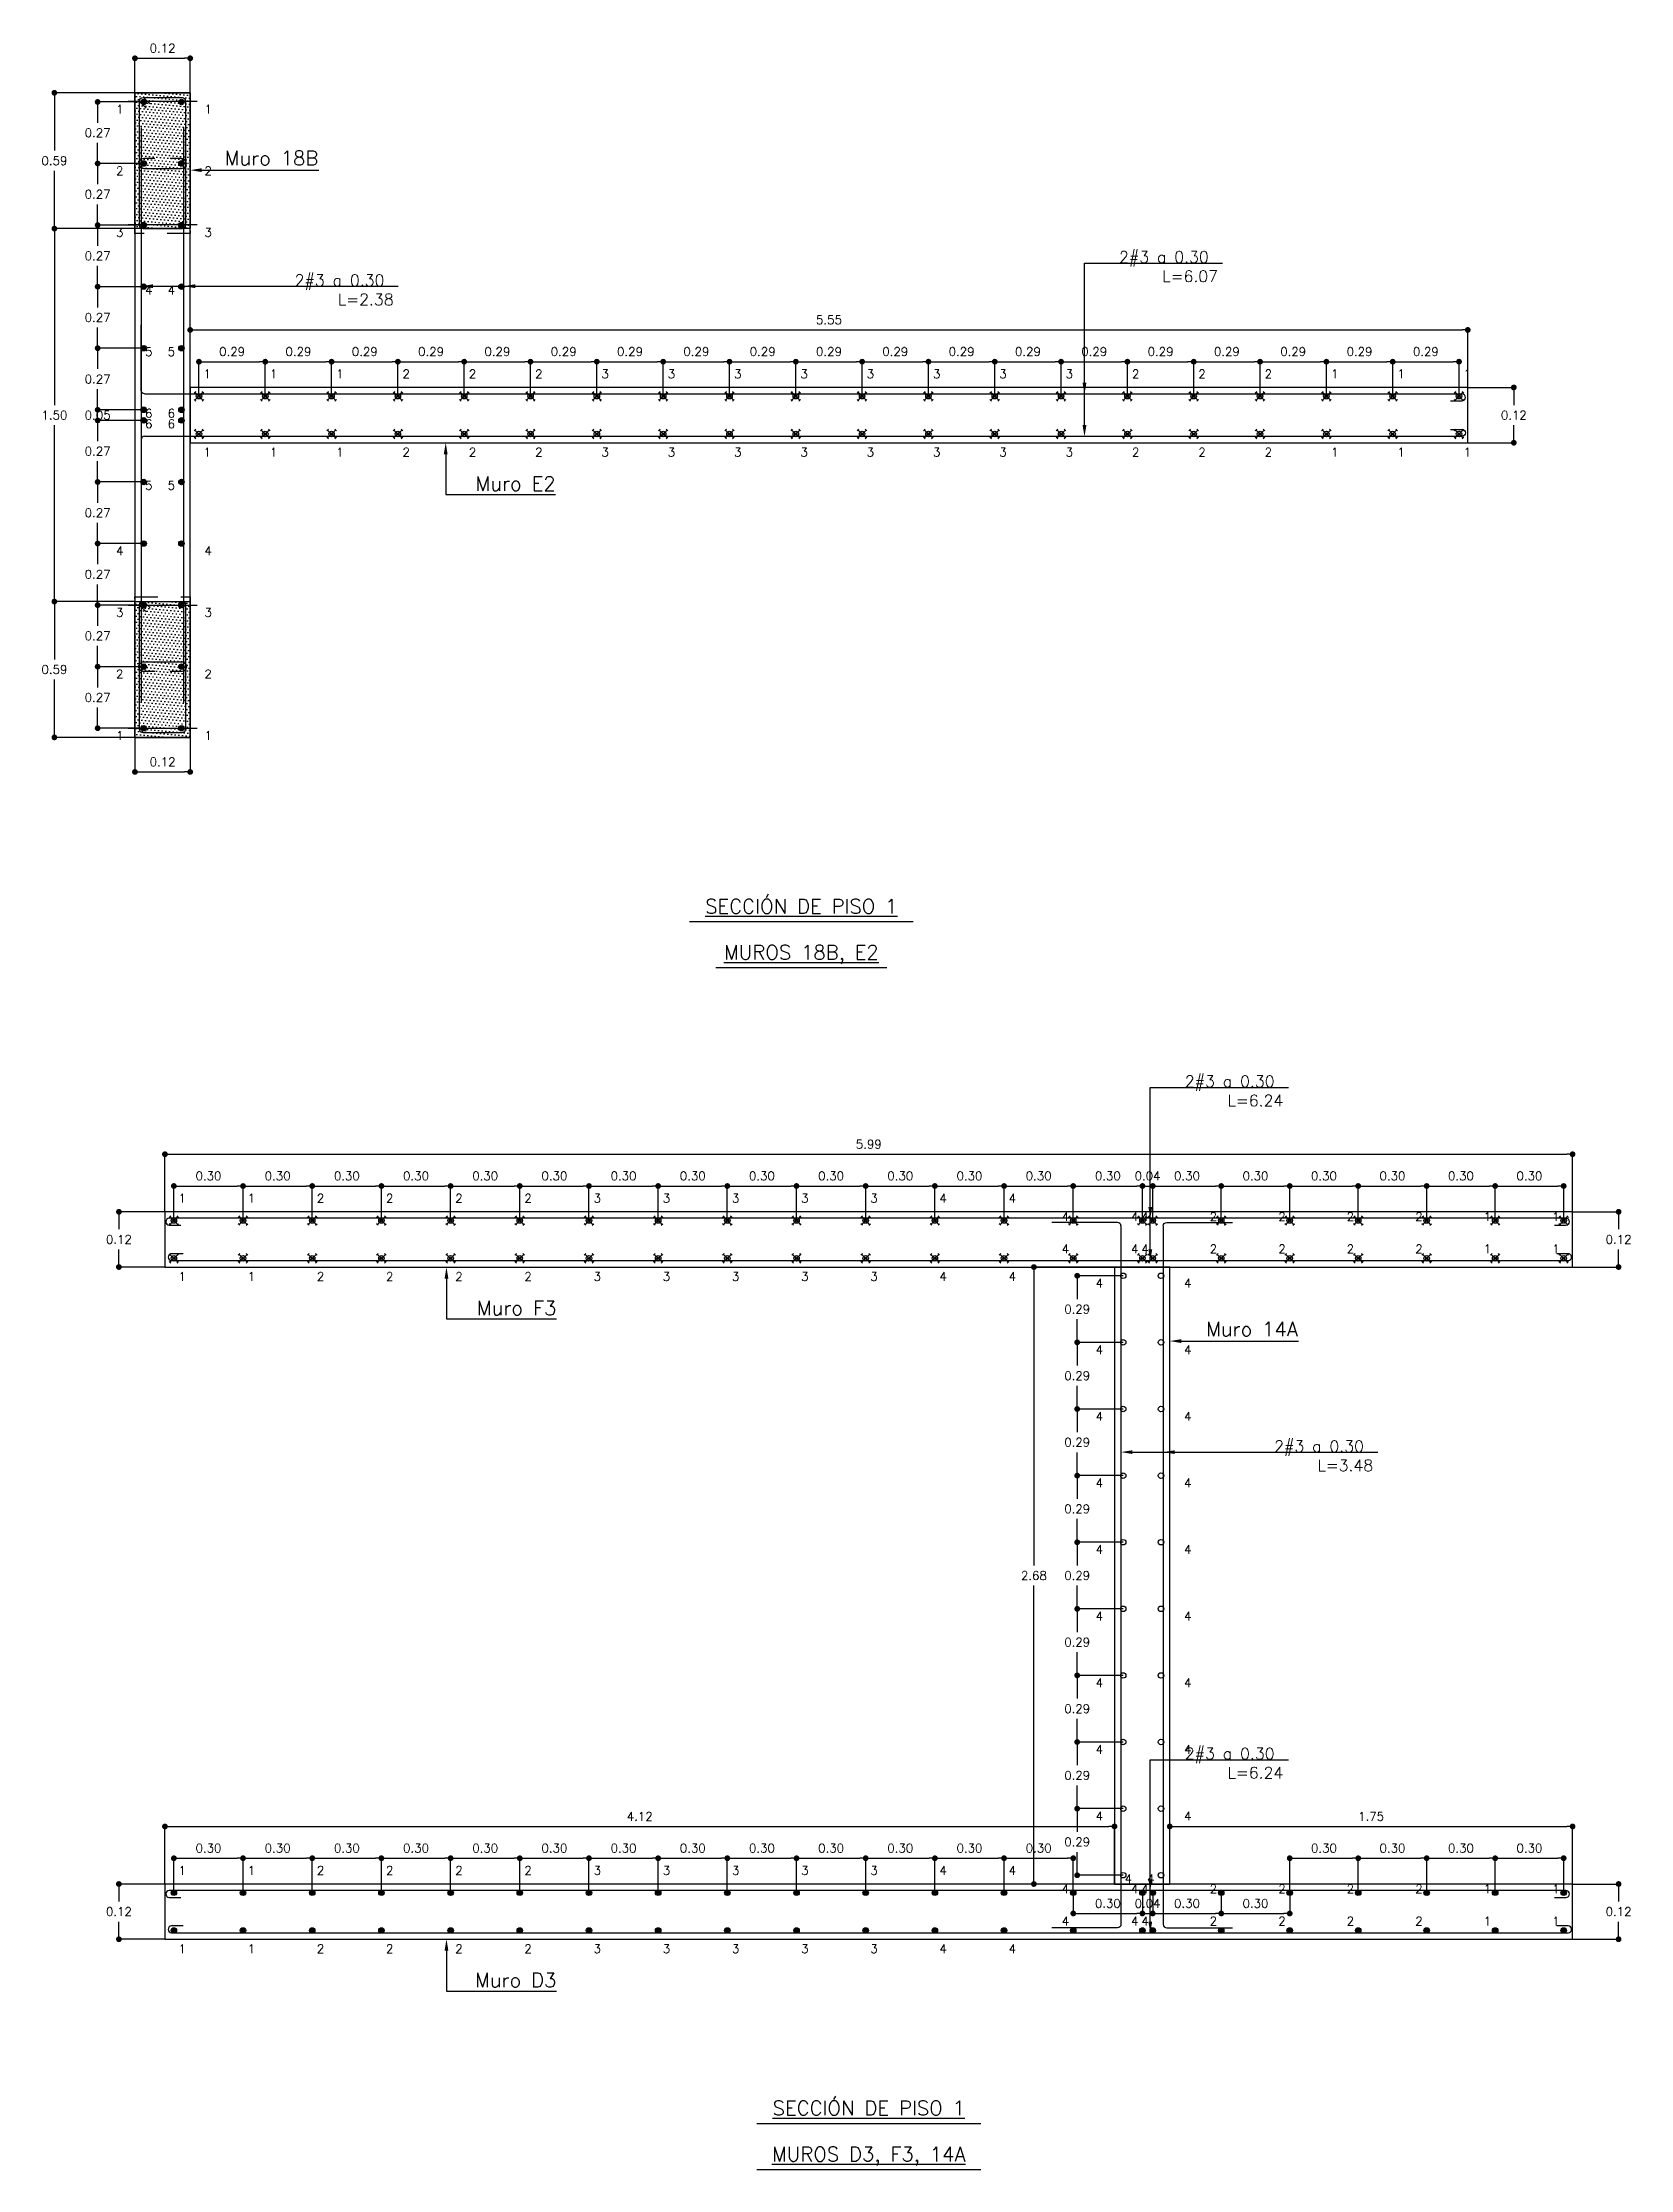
# Model space of a CAD drawing. Header units: millimetres. Extents: x -99999999 to 100000000, y -41 to 20.
# Drawn here: x 132.04 to 138.94, y -16.07 to -6.83 of the extents above; entities that cross this region are included whole.
import ezdxf
from ezdxf.enums import TextEntityAlignment as Align

# ---------------------------------------------------------------- set-up
doc = ezdxf.new("R2010")
doc.units = ezdxf.units.MM
doc.header["$LTSCALE"] = 0.01
doc.header["$PDMODE"] = 3
doc.linetypes.add('DASHED2', pattern=[0.375, 0.25, -0.125])
for name, color, linetype in [('FC_BORDES', 4, 'Continuous'), ('FC_COTAS', 1, 'Continuous'), ('FC_ESTRIBOS', 3, 'Continuous'), ('FC_GANCHOS', 4, 'Continuous'), ('FC_HATCH 252', 252, 'Continuous'), ('FC_MALLA', 3, 'DASHED2'), ('FC_R-100', 12, 'Continuous'), ('FC_R-140', 2, 'Continuous'), ('FC_R-80', 11, 'Continuous'), ('FC_REFUERZO 2', 1, 'Continuous')]:
    doc.layers.add(name, color=color, linetype=linetype)
doc.layers.add('FC_DEFPOINTS', color=250, linetype='Continuous', plot=False)
doc.layers.add('FC_REFUERZO HORIZONTAL 2', color=30, linetype='Continuous', true_color=0xff7f00)
doc.styles.add('FC_TEXT', font='romans.shx', dxfattribs={"height": 0.002})
doc.styles.add('FC_TEXT1', font='romans.shx')
doc.styles.add('ROMAND', font='romans.shx')
doc.dimstyles.new('FC_COTAS', dxfattribs={"dimtxt": 0.0015, "dimasz": 0.001, "dimexe": 0, "dimexo": 0, "dimgap": 0.001, "dimtad": 1, "dimtih": 1, "dimtoh": 1, "dimzin": 0, "dimdsep": 46, "dimtxsty": 'FC_TEXT1', "dimblk": 'DOT', "dimcen": 0.09, "dimclrd": 256, "dimclre": 256, "dimclrt": 256, "dimadec": 0, "dimazin": 0, "dimtfac": 1, "dimtix": 1, "dimtmove": 2, "dimatfit": 3, "dimfxl": 1.002, "dimtolj": 1, "dimtzin": 0, "dimlwd": -1, "dimarcsym": 0})

msp = doc.modelspace()

# ---------------------------------------------------------------- texts
at = {"layer": 'FC_R-100', "ltscale": 0.6, "style": 'FC_TEXT'}
for s, p in [('1', (132.3615, -7.1423)), ('1', (132.7455, -7.1423)), ('2', (132.3615, -7.4098)), ('2', (132.7455, -7.4098)), ('3', (132.3615, -7.6772)), ('3', (132.7455, -7.6772)), ('4', (132.4875, -7.9278)), ('4', (132.5855, -7.9278)), ('5', (132.4875, -8.1953)), ('5', (132.5855, -8.1953)), ('1', (132.7415, -8.292)), ('1', (133.0296, -8.292)), ('1', (133.3177, -8.292)), ('2', (133.6058, -8.292)), ('2', (133.8939, -8.292)), ('2', (134.182, -8.292)), ('3', (134.4701, -8.292)), ('3', (134.7582, -8.292)), ('3', (135.0463, -8.292)), ('3', (135.3344, -8.292)), ('3', (135.6225, -8.292)), ('3', (135.9106, -8.292)), ('3', (136.1987, -8.292)), ('3', (136.4868, -8.292)), ('2', (136.7749, -8.292)), ('2', (137.063, -8.292)), ('2', (137.3512, -8.292)), ('1', (137.6393, -8.292)), ('1', (137.9274, -8.292)), ('1', (138.2155, -8.292)), ('6', (132.4875, -8.4627)), ('6', (132.4875, -8.5087)), ('6', (132.5855, -8.4627)), ('6', (132.5855, -8.5087)), ('1', (132.7415, -8.632)), ('1', (133.0296, -8.632)), ('1', (133.3177, -8.632)), ('2', (133.6058, -8.632)), ('2', (133.8939, -8.632)), ('2', (134.182, -8.632)), ('3', (134.4701, -8.632)), ('3', (134.7582, -8.632)), ('3', (135.0463, -8.632)), ('3', (135.3344, -8.632)), ('3', (135.6225, -8.632)), ('3', (135.9106, -8.632)), ('3', (136.1987, -8.632)), ('3', (136.4868, -8.632)), ('2', (136.7749, -8.632)), ('2', (137.063, -8.632)), ('2', (137.3512, -8.632)), ('1', (137.6393, -8.632)), ('1', (137.9274, -8.632)), ('1', (138.2155, -8.632)), ('5', (132.4875, -8.7762)), ('5', (132.5855, -8.7762)), ('4', (132.3615, -9.0605)), ('4', (132.7455, -9.0605)), ('3', (132.3615, -9.328)), ('3', (132.7455, -9.328)), ('2', (132.3615, -9.5954)), ('2', (132.7455, -9.5954)), ('1', (132.3615, -9.8629)), ('1', (132.7455, -9.8629)), ('1', (132.6326, -11.8727)), ('1', (132.9331, -11.8727)), ('2', (133.2337, -11.8727)), ('2', (133.5342, -11.8727)), ('2', (133.8348, -11.8727)), ('2', (134.1353, -11.8727)), ('3', (134.4358, -11.8727)), ('3', (134.7364, -11.8727)), ('3', (135.0369, -11.8727)), ('3', (135.3375, -11.8727)), ('3', (135.638, -11.8727)), ('4', (135.9385, -11.8727)), ('4', (136.2391, -11.8727)), ('4', (136.4696, -11.9527)), ('4', (136.7702, -11.9527)), ('4', (136.8151, -11.9527)), ('2', (137.1126, -11.9527)), ('2', (137.4101, -11.9527)), ('2', (137.7076, -11.9527)), ('2', (138.0051, -11.9527)), ('1', (138.3026, -11.9527)), ('1', (138.6001, -11.9527)), ('4', (136.4696, -12.0927)), ('4', (136.7702, -12.0927)), ('4', (136.8151, -12.0927)), ('2', (137.1126, -12.0927)), ('2', (137.4101, -12.0927)), ('2', (137.7076, -12.0927)), ('2', (138.0051, -12.0927)), ('1', (138.3026, -12.0927)), ('1', (138.6001, -12.0927)), ('1', (132.6326, -12.2127)), ('1', (132.9331, -12.2127)), ('2', (133.2337, -12.2127)), ('2', (133.5342, -12.2127)), ('2', (133.8348, -12.2127)), ('2', (134.1353, -12.2127)), ('3', (134.4358, -12.2127)), ('3', (134.7364, -12.2127)), ('3', (135.0369, -12.2127)), ('3', (135.3375, -12.2127)), ('3', (135.638, -12.2127)), ('4', (135.9385, -12.2127)), ('4', (136.2391, -12.2127)), ('4', (136.6168, -12.2413)), ('4', (137.0008, -12.2413)), ('4', (136.6168, -12.5306)), ('4', (137.0008, -12.5306)), ('4', (136.6168, -12.82)), ('4', (137.0008, -12.82)), ('4', (136.6168, -13.1093)), ('4', (137.0008, -13.1093)), ('4', (136.6168, -13.3986)), ('4', (137.0008, -13.3986)), ('4', (136.6168, -13.688)), ('4', (137.0008, -13.688)), ('4', (136.6168, -13.9773)), ('4', (137.0008, -13.9773)), ('4', (136.6168, -14.2666)), ('4', (137.0008, -14.2666)), ('4', (136.6168, -14.556)), ('4', (137.0008, -14.556)), ('1', (132.6326, -14.7927)), ('1', (132.9331, -14.7927)), ('2', (133.2337, -14.7927)), ('2', (133.5342, -14.7927)), ('2', (133.8348, -14.7927)), ('2', (134.1353, -14.7927)), ('3', (134.4358, -14.7927)), ('3', (134.7364, -14.7927)), ('3', (135.0369, -14.7927)), ('3', (135.3375, -14.7927)), ('3', (135.638, -14.7927)), ('4', (135.9385, -14.7927)), ('4', (136.2391, -14.7927)), ('4', (136.4696, -14.8727)), ('4', (136.7428, -14.8284)), ('4', (136.7702, -14.8727)), ('4', (136.8151, -14.8727)), ('4', (136.8408, -14.8284)), ('2', (137.1126, -14.8727)), ('2', (137.4101, -14.8727)), ('2', (137.7076, -14.8727)), ('2', (138.0051, -14.8727)), ('1', (138.3026, -14.8727)), ('1', (138.6001, -14.8727)), ('4', (136.4696, -15.0127)), ('4', (136.7702, -15.0127)), ('4', (136.8151, -15.0127)), ('2', (137.1126, -15.0127)), ('2', (137.4101, -15.0127)), ('2', (137.7076, -15.0127)), ('2', (138.0051, -15.0127)), ('1', (138.3026, -15.0127)), ('1', (138.6001, -15.0127)), ('1', (132.6326, -15.1327)), ('1', (132.9331, -15.1327)), ('2', (133.2337, -15.1327)), ('2', (133.5342, -15.1327)), ('2', (133.8348, -15.1327)), ('2', (134.1353, -15.1327)), ('3', (134.4358, -15.1327)), ('3', (134.7364, -15.1327)), ('3', (135.0369, -15.1327)), ('3', (135.3375, -15.1327)), ('3', (135.638, -15.1327)), ('4', (135.9385, -15.1327)), ('4', (136.2391, -15.1327))]:
    msp.add_text(s, height=0.0375, dxfattribs=at).set_placement(p)

# ---------------------------------------------------------------- blocks, each defined once
blk = doc.blocks.new('*U690')
at = {"layer": 'FC_R-140', "color": 4, "ltscale": 1.5}
blk.add_lwpolyline([(-0.01945, 0), (0.01945, 0)], dxfattribs=at)
at = {"layer": 'FC_R-140', "ltscale": 1.5, "style": 'FC_TEXT1'}
blk.add_attdef('%%UTÍTULO', text='', height=0.0025, dxfattribs=at).set_placement((0, 0.00266), align=Align.MIDDLE_CENTER)
at = {"layer": 'FC_R-80', "ltscale": 1.5, "style": 'FC_TEXT1'}
blk.add_attdef('ESCALA', text='', height=0.002, dxfattribs=at).set_placement((-0.01945, -0.0017), align=Align.MIDDLE_LEFT)
blk = doc.blocks.new('*U691')
at = {"layer": 'FC_R-140', "color": 4, "ltscale": 1.5}
blk.add_lwpolyline([(-0.01487, 0), (0.01487, 0)], dxfattribs=at)
at = {"layer": 'FC_R-140', "ltscale": 1.5, "style": 'FC_TEXT1'}
blk.add_attdef('%%UTÍTULO', text='', height=0.0025, dxfattribs=at).set_placement((0, 0.00266), align=Align.MIDDLE_CENTER)
at = {"layer": 'FC_R-80', "ltscale": 1.5, "style": 'FC_TEXT1'}
blk.add_attdef('ESCALA', text='', height=0.002, dxfattribs=at).set_placement((-0.01487, -0.0017), align=Align.MIDDLE_LEFT)
blk = doc.blocks.new('*U692')
at = {"linetype": 'ByBlock', "lineweight": -2, "ltscale": 0.6}
for points in [[(-0.00431, 0), (0, 0)], [(0, 0), (0.01607, 0)]]:
    blk.add_lwpolyline(points, dxfattribs=at)
at = {"ltscale": 0.6}
blk.add_solid([(-0.00431, -0.00033), (-0.00631, 0), (-0.00431, 0.00033)], dxfattribs=at)
at = {"layer": 'FC_R-140', "ltscale": 0.6, "style": 'FC_TEXT'}
blk.add_attdef('MURO_X', text='', height=0.0025, dxfattribs=at).set_placement((0.01596, 0.00334), align=Align.TOP_RIGHT)
blk = doc.blocks.new('*U693')
at = {"linetype": 'ByBlock', "lineweight": -2, "ltscale": 0.6}
blk.add_line((0, 0), (0.008, 0), dxfattribs=at)
for points in [[(0, 0.007), (0, 0)], [(0.008, 0), (0.0191, 0)]]:
    blk.add_lwpolyline(points, dxfattribs=at)
at = {"ltscale": 0.6}
blk.add_solid([(0.00033, 0.007), (0, 0.009), (-0.00033, 0.007)], dxfattribs=at)
at = {"layer": 'FC_R-140', "ltscale": 0.6, "style": 'ROMAND'}
blk.add_attdef('MURO', text='', height=0.0025, dxfattribs=at).set_placement((0.0191, 0.00315), align=Align.TOP_RIGHT)
blk = doc.blocks.new('*U176')
h = blk.add_hatch(color=0)
h.dxf.hatch_style = 1
edge = h.paths.add_edge_path()
edge.add_arc((0, 0), 0.0119, 0, 360, ccw=False)
at = {"color": 0}
blk.add_circle((0, 0), 0.0119, dxfattribs=at)
blk = doc.blocks.new('*U198')
at = {"color": 0, "ltscale": 0.35}
for p, q in [((0.0172, -0.0172), (-0.0172, 0.0172)), ((0.0172, 0.0172), (-0.0172, -0.0172))]:
    blk.add_line(p, q, dxfattribs=at)
at = {"color": 0, "ltscale": 0.9}
blk.add_line((0.0137, -0.0208), (0.0208, -0.0137), dxfattribs=at)
for points in [[(-0.0208, 0.0137), (-0.0137, 0.0208)], [(0.0208, 0.0137), (0.0137, 0.0208)], [(-0.0137, -0.0208), (-0.0208, -0.0137)]]:
    blk.add_lwpolyline(points, dxfattribs=at)
at = {"color": 0}
for radius in [0.0119, 0.00516]:
    blk.add_circle((0, 0), radius, dxfattribs=at)
blk = doc.blocks.new('_Dot')
at = {"color": 0, "linetype": 'ByBlock', "lineweight": -2}
blk.add_line((-0.5, 0), (-1, 0), dxfattribs=at)
at = {"color": 0, "linetype": 'ByBlock', "const_width": 0.5}
blk.add_lwpolyline([(-0.25, 0, 1), (0.25, 0, 1)], format="xyb", close=True, dxfattribs=at)
blk = doc.blocks.new('*D694')
at = {"layer": 'Defpoints', "color": 0, "ltscale": 0.6, "transparency": 16777216}
for p in [(132.2815, -9.5448), (132.4815, -9.5448), (132.4815, -9.8123)]:
    blk.add_point(p, dxfattribs=at)
at = {"layer": 'FC_COTAS', "lineweight": -2, "ltscale": 0.6, "transparency": 16777216}
for p, q in [((132.4815, -9.5448), (132.2815, -9.5448)), ((132.4815, -9.8123), (132.2815, -9.8123))]:
    blk.add_line(p, q, dxfattribs=at)
at = {"layer": 'FC_COTAS', "ltscale": 0.6, "transparency": 16777216}
for p, q in [((132.2815, -9.5698), (132.2815, -9.6348)), ((132.2815, -9.7873), (132.2815, -9.7223))]:
    blk.add_line(p, q, dxfattribs=at)
at = {"layer": 'FC_COTAS', "ltscale": 0.6, "transparency": 16777216, "xscale": 0.025, "yscale": 0.025, "zscale": 0.025}
for p, rotation in [((132.2815, -9.5448), 90), ((132.2815, -9.8123), 270)]:
    blk.add_blockref('_Dot', p, dxfattribs=dict(at, rotation=rotation))
at = {"layer": 'FC_COTAS', "ltscale": 0.6, "transparency": 16777216, "insert": (132.2815, -9.6785), "char_height": 0.0375, "attachment_point": 5, "style": 'FC_TEXT1'}
blk.add_mtext('\\A1;0.27', dxfattribs=at)
blk = doc.blocks.new('*D695')
at = {"layer": 'Defpoints', "color": 0, "ltscale": 0.6, "transparency": 16777216}
for p in [(132.2815, -9.2774), (132.4815, -9.2774), (132.4815, -9.5448)]:
    blk.add_point(p, dxfattribs=at)
at = {"layer": 'FC_COTAS', "lineweight": -2, "ltscale": 0.6, "transparency": 16777216}
for p, q in [((132.4815, -9.2774), (132.2815, -9.2774)), ((132.4815, -9.5448), (132.2815, -9.5448))]:
    blk.add_line(p, q, dxfattribs=at)
at = {"layer": 'FC_COTAS', "ltscale": 0.6, "transparency": 16777216}
for p, q in [((132.2815, -9.3024), (132.2815, -9.3673)), ((132.2815, -9.5198), (132.2815, -9.4548))]:
    blk.add_line(p, q, dxfattribs=at)
at = {"layer": 'FC_COTAS', "ltscale": 0.6, "transparency": 16777216, "xscale": 0.025, "yscale": 0.025, "zscale": 0.025}
for p, rotation in [((132.2815, -9.2774), 90), ((132.2815, -9.5448), 270)]:
    blk.add_blockref('_Dot', p, dxfattribs=dict(at, rotation=rotation))
at = {"layer": 'FC_COTAS', "ltscale": 0.6, "transparency": 16777216, "insert": (132.2815, -9.4111), "char_height": 0.0375, "attachment_point": 5, "style": 'FC_TEXT1'}
blk.add_mtext('\\A1;0.27', dxfattribs=at)
blk = doc.blocks.new('*D696')
at = {"layer": 'Defpoints', "color": 0, "ltscale": 0.6, "transparency": 16777216}
for p in [(132.2815, -9.0099), (132.4815, -9.0099), (132.4815, -9.2774)]:
    blk.add_point(p, dxfattribs=at)
at = {"layer": 'FC_COTAS', "lineweight": -2, "ltscale": 0.6, "transparency": 16777216}
for p, q in [((132.4815, -9.0099), (132.2815, -9.0099)), ((132.4815, -9.2774), (132.2815, -9.2774))]:
    blk.add_line(p, q, dxfattribs=at)
at = {"layer": 'FC_COTAS', "ltscale": 0.6, "transparency": 16777216}
for p, q in [((132.2815, -9.0349), (132.2815, -9.0999)), ((132.2815, -9.2524), (132.2815, -9.1874))]:
    blk.add_line(p, q, dxfattribs=at)
at = {"layer": 'FC_COTAS', "ltscale": 0.6, "transparency": 16777216, "xscale": 0.025, "yscale": 0.025, "zscale": 0.025}
for p, rotation in [((132.2815, -9.0099), 90), ((132.2815, -9.2774), 270)]:
    blk.add_blockref('_Dot', p, dxfattribs=dict(at, rotation=rotation))
at = {"layer": 'FC_COTAS', "ltscale": 0.6, "transparency": 16777216, "insert": (132.2815, -9.1436), "char_height": 0.0375, "attachment_point": 5, "style": 'FC_TEXT1'}
blk.add_mtext('\\A1;0.27', dxfattribs=at)
blk = doc.blocks.new('*D697')
at = {"layer": 'Defpoints', "color": 0, "ltscale": 0.6, "transparency": 16777216}
for p in [(132.2815, -8.7424), (132.4815, -8.7424), (132.4815, -9.0099)]:
    blk.add_point(p, dxfattribs=at)
at = {"layer": 'FC_COTAS', "lineweight": -2, "ltscale": 0.6, "transparency": 16777216}
for p, q in [((132.4815, -8.7424), (132.2815, -8.7424)), ((132.4815, -9.0099), (132.2815, -9.0099))]:
    blk.add_line(p, q, dxfattribs=at)
at = {"layer": 'FC_COTAS', "ltscale": 0.6, "transparency": 16777216}
for p, q in [((132.2815, -8.7674), (132.2815, -8.8324)), ((132.2815, -8.9849), (132.2815, -8.9199))]:
    blk.add_line(p, q, dxfattribs=at)
at = {"layer": 'FC_COTAS', "ltscale": 0.6, "transparency": 16777216, "xscale": 0.025, "yscale": 0.025, "zscale": 0.025}
for p, rotation in [((132.2815, -8.7424), 90), ((132.2815, -9.0099), 270)]:
    blk.add_blockref('_Dot', p, dxfattribs=dict(at, rotation=rotation))
at = {"layer": 'FC_COTAS', "ltscale": 0.6, "transparency": 16777216, "insert": (132.2815, -8.8762), "char_height": 0.0375, "attachment_point": 5, "style": 'FC_TEXT1'}
blk.add_mtext('\\A1;0.27', dxfattribs=at)
blk = doc.blocks.new('*D698')
at = {"layer": 'Defpoints', "color": 0, "ltscale": 0.6, "transparency": 16777216}
for p in [(132.2815, -8.475), (132.4815, -8.475), (132.4815, -8.7424)]:
    blk.add_point(p, dxfattribs=at)
at = {"layer": 'FC_COTAS', "lineweight": -2, "ltscale": 0.6, "transparency": 16777216}
for p, q in [((132.4815, -8.475), (132.2815, -8.475)), ((132.4815, -8.7424), (132.2815, -8.7424))]:
    blk.add_line(p, q, dxfattribs=at)
at = {"layer": 'FC_COTAS', "ltscale": 0.6, "transparency": 16777216}
for p, q in [((132.2815, -8.5), (132.2815, -8.5649)), ((132.2815, -8.7174), (132.2815, -8.6524))]:
    blk.add_line(p, q, dxfattribs=at)
at = {"layer": 'FC_COTAS', "ltscale": 0.6, "transparency": 16777216, "xscale": 0.025, "yscale": 0.025, "zscale": 0.025}
for p, rotation in [((132.2815, -8.475), 90), ((132.2815, -8.7424), 270)]:
    blk.add_blockref('_Dot', p, dxfattribs=dict(at, rotation=rotation))
at = {"layer": 'FC_COTAS', "ltscale": 0.6, "transparency": 16777216, "insert": (132.2815, -8.6087), "char_height": 0.0375, "attachment_point": 5, "style": 'FC_TEXT1'}
blk.add_mtext('\\A1;0.27', dxfattribs=at)
blk = doc.blocks.new('*D699')
at = {"layer": 'Defpoints', "color": 0, "ltscale": 0.6, "transparency": 16777216}
for p in [(132.2815, -8.429), (132.4815, -8.429), (132.4815, -8.475)]:
    blk.add_point(p, dxfattribs=at)
at = {"layer": 'FC_COTAS', "lineweight": -2, "ltscale": 0.6, "transparency": 16777216}
for p, q in [((132.4815, -8.429), (132.2815, -8.429)), ((132.4815, -8.475), (132.2815, -8.475))]:
    blk.add_line(p, q, dxfattribs=at)
at = {"layer": 'FC_COTAS', "ltscale": 0.6, "transparency": 16777216}
blk.add_line((132.2815, -8.475), (132.2815, -8.429), dxfattribs=at)
at = {"layer": 'FC_COTAS', "ltscale": 0.6, "transparency": 16777216, "insert": (132.2815, -8.452), "char_height": 0.0375, "attachment_point": 5, "style": 'FC_TEXT1'}
blk.add_mtext('\\A1;0.05', dxfattribs=at)
blk = doc.blocks.new('*D700')
at = {"layer": 'Defpoints', "color": 0, "ltscale": 0.6, "transparency": 16777216}
for p in [(132.2815, -8.1615), (132.4815, -8.1615), (132.4815, -8.429)]:
    blk.add_point(p, dxfattribs=at)
at = {"layer": 'FC_COTAS', "lineweight": -2, "ltscale": 0.6, "transparency": 16777216}
for p, q in [((132.4815, -8.1615), (132.2815, -8.1615)), ((132.4815, -8.429), (132.2815, -8.429))]:
    blk.add_line(p, q, dxfattribs=at)
at = {"layer": 'FC_COTAS', "ltscale": 0.6, "transparency": 16777216}
for p, q in [((132.2815, -8.1865), (132.2815, -8.2515)), ((132.2815, -8.404), (132.2815, -8.339))]:
    blk.add_line(p, q, dxfattribs=at)
at = {"layer": 'FC_COTAS', "ltscale": 0.6, "transparency": 16777216, "xscale": 0.025, "yscale": 0.025, "zscale": 0.025}
for p, rotation in [((132.2815, -8.1615), 90), ((132.2815, -8.429), 270)]:
    blk.add_blockref('_Dot', p, dxfattribs=dict(at, rotation=rotation))
at = {"layer": 'FC_COTAS', "ltscale": 0.6, "transparency": 16777216, "insert": (132.2815, -8.2953), "char_height": 0.0375, "attachment_point": 5, "style": 'FC_TEXT1'}
blk.add_mtext('\\A1;0.27', dxfattribs=at)
blk = doc.blocks.new('*D701')
at = {"layer": 'Defpoints', "color": 0, "ltscale": 0.6, "transparency": 16777216}
for p in [(132.2815, -7.8941), (132.4815, -7.8941), (132.4815, -8.1615)]:
    blk.add_point(p, dxfattribs=at)
at = {"layer": 'FC_COTAS', "lineweight": -2, "ltscale": 0.6, "transparency": 16777216}
for p, q in [((132.4815, -7.8941), (132.2815, -7.8941)), ((132.4815, -8.1615), (132.2815, -8.1615))]:
    blk.add_line(p, q, dxfattribs=at)
at = {"layer": 'FC_COTAS', "ltscale": 0.6, "transparency": 16777216}
for p, q in [((132.2815, -7.9191), (132.2815, -7.9841)), ((132.2815, -8.1365), (132.2815, -8.0716))]:
    blk.add_line(p, q, dxfattribs=at)
at = {"layer": 'FC_COTAS', "ltscale": 0.6, "transparency": 16777216, "xscale": 0.025, "yscale": 0.025, "zscale": 0.025}
for p, rotation in [((132.2815, -7.8941), 90), ((132.2815, -8.1615), 270)]:
    blk.add_blockref('_Dot', p, dxfattribs=dict(at, rotation=rotation))
at = {"layer": 'FC_COTAS', "ltscale": 0.6, "transparency": 16777216, "insert": (132.2815, -8.0278), "char_height": 0.0375, "attachment_point": 5, "style": 'FC_TEXT1'}
blk.add_mtext('\\A1;0.27', dxfattribs=at)
blk = doc.blocks.new('*D702')
at = {"layer": 'Defpoints', "color": 0, "ltscale": 0.6, "transparency": 16777216}
for p in [(132.2815, -7.6266), (132.4815, -7.6266), (132.4815, -7.8941)]:
    blk.add_point(p, dxfattribs=at)
at = {"layer": 'FC_COTAS', "lineweight": -2, "ltscale": 0.6, "transparency": 16777216}
for p, q in [((132.4815, -7.6266), (132.2815, -7.6266)), ((132.4815, -7.8941), (132.2815, -7.8941))]:
    blk.add_line(p, q, dxfattribs=at)
at = {"layer": 'FC_COTAS', "ltscale": 0.6, "transparency": 16777216}
for p, q in [((132.2815, -7.6516), (132.2815, -7.7166)), ((132.2815, -7.8691), (132.2815, -7.8041))]:
    blk.add_line(p, q, dxfattribs=at)
at = {"layer": 'FC_COTAS', "ltscale": 0.6, "transparency": 16777216, "xscale": 0.025, "yscale": 0.025, "zscale": 0.025}
for p, rotation in [((132.2815, -7.6266), 90), ((132.2815, -7.8941), 270)]:
    blk.add_blockref('_Dot', p, dxfattribs=dict(at, rotation=rotation))
at = {"layer": 'FC_COTAS', "ltscale": 0.6, "transparency": 16777216, "insert": (132.2815, -7.7603), "char_height": 0.0375, "attachment_point": 5, "style": 'FC_TEXT1'}
blk.add_mtext('\\A1;0.27', dxfattribs=at)
blk = doc.blocks.new('*D703')
at = {"layer": 'Defpoints', "color": 0, "ltscale": 0.6, "transparency": 16777216}
for p in [(132.2815, -7.3591), (132.4815, -7.3591), (132.4815, -7.6266)]:
    blk.add_point(p, dxfattribs=at)
at = {"layer": 'FC_COTAS', "lineweight": -2, "ltscale": 0.6, "transparency": 16777216}
for p, q in [((132.4815, -7.3591), (132.2815, -7.3591)), ((132.4815, -7.6266), (132.2815, -7.6266))]:
    blk.add_line(p, q, dxfattribs=at)
at = {"layer": 'FC_COTAS', "ltscale": 0.6, "transparency": 16777216}
for p, q in [((132.2815, -7.3841), (132.2815, -7.4491)), ((132.2815, -7.6016), (132.2815, -7.5366))]:
    blk.add_line(p, q, dxfattribs=at)
at = {"layer": 'FC_COTAS', "ltscale": 0.6, "transparency": 16777216, "xscale": 0.025, "yscale": 0.025, "zscale": 0.025}
for p, rotation in [((132.2815, -7.3591), 90), ((132.2815, -7.6266), 270)]:
    blk.add_blockref('_Dot', p, dxfattribs=dict(at, rotation=rotation))
at = {"layer": 'FC_COTAS', "ltscale": 0.6, "transparency": 16777216, "insert": (132.2815, -7.4929), "char_height": 0.0375, "attachment_point": 5, "style": 'FC_TEXT1'}
blk.add_mtext('\\A1;0.27', dxfattribs=at)
blk = doc.blocks.new('*D704')
at = {"layer": 'Defpoints', "color": 0, "ltscale": 0.6, "transparency": 16777216}
for p in [(132.2815, -7.0917), (132.4815, -7.0917), (132.4815, -7.3591)]:
    blk.add_point(p, dxfattribs=at)
at = {"layer": 'FC_COTAS', "lineweight": -2, "ltscale": 0.6, "transparency": 16777216}
for p, q in [((132.4815, -7.0917), (132.2815, -7.0917)), ((132.4815, -7.3591), (132.2815, -7.3591))]:
    blk.add_line(p, q, dxfattribs=at)
at = {"layer": 'FC_COTAS', "ltscale": 0.6, "transparency": 16777216}
for p, q in [((132.2815, -7.1167), (132.2815, -7.1817)), ((132.2815, -7.3341), (132.2815, -7.2692))]:
    blk.add_line(p, q, dxfattribs=at)
at = {"layer": 'FC_COTAS', "ltscale": 0.6, "transparency": 16777216, "xscale": 0.025, "yscale": 0.025, "zscale": 0.025}
for p, rotation in [((132.2815, -7.0917), 90), ((132.2815, -7.3591), 270)]:
    blk.add_blockref('_Dot', p, dxfattribs=dict(at, rotation=rotation))
at = {"layer": 'FC_COTAS', "ltscale": 0.6, "transparency": 16777216, "insert": (132.2815, -7.2254), "char_height": 0.0375, "attachment_point": 5, "style": 'FC_TEXT1'}
blk.add_mtext('\\A1;0.27', dxfattribs=at)
blk = doc.blocks.new('*D705')
at = {"layer": 'Defpoints', "color": 0, "ltscale": 0.6, "transparency": 16777216}
for p in [(133.0096, -8.22), (132.7215, -8.37), (133.0096, -8.37)]:
    blk.add_point(p, dxfattribs=at)
at = {"layer": 'FC_COTAS', "lineweight": -2, "ltscale": 0.6, "transparency": 16777216}
for p, q in [((132.7215, -8.37), (132.7215, -8.22)), ((133.0096, -8.37), (133.0096, -8.22))]:
    blk.add_line(p, q, dxfattribs=at)
at = {"layer": 'FC_COTAS', "ltscale": 0.6, "transparency": 16777216}
blk.add_line((132.7465, -8.22), (132.9846, -8.22), dxfattribs=at)
at = {"layer": 'FC_COTAS', "ltscale": 0.6, "transparency": 16777216, "xscale": 0.025, "yscale": 0.025, "zscale": 0.025, "rotation": 180}
blk.add_blockref('_Dot', (132.7215, -8.22), dxfattribs=at)
at = {"layer": 'FC_COTAS', "ltscale": 0.6, "transparency": 16777216, "xscale": 0.025, "yscale": 0.025, "zscale": 0.025}
blk.add_blockref('_Dot', (133.0096, -8.22), dxfattribs=at)
at = {"layer": 'FC_COTAS', "ltscale": 0.6, "transparency": 16777216, "insert": (132.8655, -8.1762), "char_height": 0.0375, "attachment_point": 5, "style": 'FC_TEXT1'}
blk.add_mtext('\\A1;0.29', dxfattribs=at)
blk = doc.blocks.new('*D706')
at = {"layer": 'Defpoints', "color": 0, "ltscale": 0.6, "transparency": 16777216}
for p in [(133.2977, -8.22), (133.0096, -8.37), (133.2977, -8.37)]:
    blk.add_point(p, dxfattribs=at)
at = {"layer": 'FC_COTAS', "lineweight": -2, "ltscale": 0.6, "transparency": 16777216}
for p, q in [((133.0096, -8.37), (133.0096, -8.22)), ((133.2977, -8.37), (133.2977, -8.22))]:
    blk.add_line(p, q, dxfattribs=at)
at = {"layer": 'FC_COTAS', "ltscale": 0.6, "transparency": 16777216}
blk.add_line((133.0346, -8.22), (133.2727, -8.22), dxfattribs=at)
at = {"layer": 'FC_COTAS', "ltscale": 0.6, "transparency": 16777216, "xscale": 0.025, "yscale": 0.025, "zscale": 0.025, "rotation": 180}
blk.add_blockref('_Dot', (133.0096, -8.22), dxfattribs=at)
at = {"layer": 'FC_COTAS', "ltscale": 0.6, "transparency": 16777216, "xscale": 0.025, "yscale": 0.025, "zscale": 0.025}
blk.add_blockref('_Dot', (133.2977, -8.22), dxfattribs=at)
at = {"layer": 'FC_COTAS', "ltscale": 0.6, "transparency": 16777216, "insert": (133.1536, -8.1762), "char_height": 0.0375, "attachment_point": 5, "style": 'FC_TEXT1'}
blk.add_mtext('\\A1;0.29', dxfattribs=at)
blk = doc.blocks.new('*D707')
at = {"layer": 'Defpoints', "color": 0, "ltscale": 0.6, "transparency": 16777216}
for p in [(133.5858, -8.22), (133.2977, -8.37), (133.5858, -8.37)]:
    blk.add_point(p, dxfattribs=at)
at = {"layer": 'FC_COTAS', "lineweight": -2, "ltscale": 0.6, "transparency": 16777216}
for p, q in [((133.2977, -8.37), (133.2977, -8.22)), ((133.5858, -8.37), (133.5858, -8.22))]:
    blk.add_line(p, q, dxfattribs=at)
at = {"layer": 'FC_COTAS', "ltscale": 0.6, "transparency": 16777216}
blk.add_line((133.3227, -8.22), (133.5608, -8.22), dxfattribs=at)
at = {"layer": 'FC_COTAS', "ltscale": 0.6, "transparency": 16777216, "xscale": 0.025, "yscale": 0.025, "zscale": 0.025, "rotation": 180}
blk.add_blockref('_Dot', (133.2977, -8.22), dxfattribs=at)
at = {"layer": 'FC_COTAS', "ltscale": 0.6, "transparency": 16777216, "xscale": 0.025, "yscale": 0.025, "zscale": 0.025}
blk.add_blockref('_Dot', (133.5858, -8.22), dxfattribs=at)
at = {"layer": 'FC_COTAS', "ltscale": 0.6, "transparency": 16777216, "insert": (133.4417, -8.1762), "char_height": 0.0375, "attachment_point": 5, "style": 'FC_TEXT1'}
blk.add_mtext('\\A1;0.29', dxfattribs=at)
blk = doc.blocks.new('*D708')
at = {"layer": 'Defpoints', "color": 0, "ltscale": 0.6, "transparency": 16777216}
for p in [(133.8739, -8.22), (133.5858, -8.37), (133.8739, -8.37)]:
    blk.add_point(p, dxfattribs=at)
at = {"layer": 'FC_COTAS', "lineweight": -2, "ltscale": 0.6, "transparency": 16777216}
for p, q in [((133.5858, -8.37), (133.5858, -8.22)), ((133.8739, -8.37), (133.8739, -8.22))]:
    blk.add_line(p, q, dxfattribs=at)
at = {"layer": 'FC_COTAS', "ltscale": 0.6, "transparency": 16777216}
blk.add_line((133.6108, -8.22), (133.8489, -8.22), dxfattribs=at)
at = {"layer": 'FC_COTAS', "ltscale": 0.6, "transparency": 16777216, "xscale": 0.025, "yscale": 0.025, "zscale": 0.025, "rotation": 180}
blk.add_blockref('_Dot', (133.5858, -8.22), dxfattribs=at)
at = {"layer": 'FC_COTAS', "ltscale": 0.6, "transparency": 16777216, "xscale": 0.025, "yscale": 0.025, "zscale": 0.025}
blk.add_blockref('_Dot', (133.8739, -8.22), dxfattribs=at)
at = {"layer": 'FC_COTAS', "ltscale": 0.6, "transparency": 16777216, "insert": (133.7298, -8.1762), "char_height": 0.0375, "attachment_point": 5, "style": 'FC_TEXT1'}
blk.add_mtext('\\A1;0.29', dxfattribs=at)
blk = doc.blocks.new('*D709')
at = {"layer": 'Defpoints', "color": 0, "ltscale": 0.6, "transparency": 16777216}
for p in [(134.162, -8.22), (133.8739, -8.37), (134.162, -8.37)]:
    blk.add_point(p, dxfattribs=at)
at = {"layer": 'FC_COTAS', "lineweight": -2, "ltscale": 0.6, "transparency": 16777216}
for p, q in [((133.8739, -8.37), (133.8739, -8.22)), ((134.162, -8.37), (134.162, -8.22))]:
    blk.add_line(p, q, dxfattribs=at)
at = {"layer": 'FC_COTAS', "ltscale": 0.6, "transparency": 16777216}
blk.add_line((133.8989, -8.22), (134.137, -8.22), dxfattribs=at)
at = {"layer": 'FC_COTAS', "ltscale": 0.6, "transparency": 16777216, "xscale": 0.025, "yscale": 0.025, "zscale": 0.025, "rotation": 180}
blk.add_blockref('_Dot', (133.8739, -8.22), dxfattribs=at)
at = {"layer": 'FC_COTAS', "ltscale": 0.6, "transparency": 16777216, "xscale": 0.025, "yscale": 0.025, "zscale": 0.025}
blk.add_blockref('_Dot', (134.162, -8.22), dxfattribs=at)
at = {"layer": 'FC_COTAS', "ltscale": 0.6, "transparency": 16777216, "insert": (134.0179, -8.1762), "char_height": 0.0375, "attachment_point": 5, "style": 'FC_TEXT1'}
blk.add_mtext('\\A1;0.29', dxfattribs=at)
blk = doc.blocks.new('*D710')
at = {"layer": 'Defpoints', "color": 0, "ltscale": 0.6, "transparency": 16777216}
for p in [(134.4501, -8.22), (134.162, -8.37), (134.4501, -8.37)]:
    blk.add_point(p, dxfattribs=at)
at = {"layer": 'FC_COTAS', "lineweight": -2, "ltscale": 0.6, "transparency": 16777216}
for p, q in [((134.162, -8.37), (134.162, -8.22)), ((134.4501, -8.37), (134.4501, -8.22))]:
    blk.add_line(p, q, dxfattribs=at)
at = {"layer": 'FC_COTAS', "ltscale": 0.6, "transparency": 16777216}
blk.add_line((134.187, -8.22), (134.4251, -8.22), dxfattribs=at)
at = {"layer": 'FC_COTAS', "ltscale": 0.6, "transparency": 16777216, "xscale": 0.025, "yscale": 0.025, "zscale": 0.025, "rotation": 180}
blk.add_blockref('_Dot', (134.162, -8.22), dxfattribs=at)
at = {"layer": 'FC_COTAS', "ltscale": 0.6, "transparency": 16777216, "xscale": 0.025, "yscale": 0.025, "zscale": 0.025}
blk.add_blockref('_Dot', (134.4501, -8.22), dxfattribs=at)
at = {"layer": 'FC_COTAS', "ltscale": 0.6, "transparency": 16777216, "insert": (134.306, -8.1762), "char_height": 0.0375, "attachment_point": 5, "style": 'FC_TEXT1'}
blk.add_mtext('\\A1;0.29', dxfattribs=at)
blk = doc.blocks.new('*D711')
at = {"layer": 'Defpoints', "color": 0, "ltscale": 0.6, "transparency": 16777216}
for p in [(134.7382, -8.22), (134.4501, -8.37), (134.7382, -8.37)]:
    blk.add_point(p, dxfattribs=at)
at = {"layer": 'FC_COTAS', "lineweight": -2, "ltscale": 0.6, "transparency": 16777216}
for p, q in [((134.4501, -8.37), (134.4501, -8.22)), ((134.7382, -8.37), (134.7382, -8.22))]:
    blk.add_line(p, q, dxfattribs=at)
at = {"layer": 'FC_COTAS', "ltscale": 0.6, "transparency": 16777216}
blk.add_line((134.4751, -8.22), (134.7132, -8.22), dxfattribs=at)
at = {"layer": 'FC_COTAS', "ltscale": 0.6, "transparency": 16777216, "xscale": 0.025, "yscale": 0.025, "zscale": 0.025, "rotation": 180}
blk.add_blockref('_Dot', (134.4501, -8.22), dxfattribs=at)
at = {"layer": 'FC_COTAS', "ltscale": 0.6, "transparency": 16777216, "xscale": 0.025, "yscale": 0.025, "zscale": 0.025}
blk.add_blockref('_Dot', (134.7382, -8.22), dxfattribs=at)
at = {"layer": 'FC_COTAS', "ltscale": 0.6, "transparency": 16777216, "insert": (134.5942, -8.1762), "char_height": 0.0375, "attachment_point": 5, "style": 'FC_TEXT1'}
blk.add_mtext('\\A1;0.29', dxfattribs=at)
blk = doc.blocks.new('*D712')
at = {"layer": 'Defpoints', "color": 0, "ltscale": 0.6, "transparency": 16777216}
for p in [(135.0263, -8.22), (134.7382, -8.37), (135.0263, -8.37)]:
    blk.add_point(p, dxfattribs=at)
at = {"layer": 'FC_COTAS', "lineweight": -2, "ltscale": 0.6, "transparency": 16777216}
for p, q in [((134.7382, -8.37), (134.7382, -8.22)), ((135.0263, -8.37), (135.0263, -8.22))]:
    blk.add_line(p, q, dxfattribs=at)
at = {"layer": 'FC_COTAS', "ltscale": 0.6, "transparency": 16777216}
blk.add_line((134.7632, -8.22), (135.0013, -8.22), dxfattribs=at)
at = {"layer": 'FC_COTAS', "ltscale": 0.6, "transparency": 16777216, "xscale": 0.025, "yscale": 0.025, "zscale": 0.025, "rotation": 180}
blk.add_blockref('_Dot', (134.7382, -8.22), dxfattribs=at)
at = {"layer": 'FC_COTAS', "ltscale": 0.6, "transparency": 16777216, "xscale": 0.025, "yscale": 0.025, "zscale": 0.025}
blk.add_blockref('_Dot', (135.0263, -8.22), dxfattribs=at)
at = {"layer": 'FC_COTAS', "ltscale": 0.6, "transparency": 16777216, "insert": (134.8823, -8.1762), "char_height": 0.0375, "attachment_point": 5, "style": 'FC_TEXT1'}
blk.add_mtext('\\A1;0.29', dxfattribs=at)
blk = doc.blocks.new('*D713')
at = {"layer": 'Defpoints', "color": 0, "ltscale": 0.6, "transparency": 16777216}
for p in [(135.3144, -8.22), (135.0263, -8.37), (135.3144, -8.37)]:
    blk.add_point(p, dxfattribs=at)
at = {"layer": 'FC_COTAS', "lineweight": -2, "ltscale": 0.6, "transparency": 16777216}
for p, q in [((135.0263, -8.37), (135.0263, -8.22)), ((135.3144, -8.37), (135.3144, -8.22))]:
    blk.add_line(p, q, dxfattribs=at)
at = {"layer": 'FC_COTAS', "ltscale": 0.6, "transparency": 16777216}
blk.add_line((135.0513, -8.22), (135.2894, -8.22), dxfattribs=at)
at = {"layer": 'FC_COTAS', "ltscale": 0.6, "transparency": 16777216, "xscale": 0.025, "yscale": 0.025, "zscale": 0.025, "rotation": 180}
blk.add_blockref('_Dot', (135.0263, -8.22), dxfattribs=at)
at = {"layer": 'FC_COTAS', "ltscale": 0.6, "transparency": 16777216, "xscale": 0.025, "yscale": 0.025, "zscale": 0.025}
blk.add_blockref('_Dot', (135.3144, -8.22), dxfattribs=at)
at = {"layer": 'FC_COTAS', "ltscale": 0.6, "transparency": 16777216, "insert": (135.1704, -8.1762), "char_height": 0.0375, "attachment_point": 5, "style": 'FC_TEXT1'}
blk.add_mtext('\\A1;0.29', dxfattribs=at)
blk = doc.blocks.new('*D714')
at = {"layer": 'Defpoints', "color": 0, "ltscale": 0.6, "transparency": 16777216}
for p in [(135.6025, -8.22), (135.3144, -8.37), (135.6025, -8.37)]:
    blk.add_point(p, dxfattribs=at)
at = {"layer": 'FC_COTAS', "lineweight": -2, "ltscale": 0.6, "transparency": 16777216}
for p, q in [((135.3144, -8.37), (135.3144, -8.22)), ((135.6025, -8.37), (135.6025, -8.22))]:
    blk.add_line(p, q, dxfattribs=at)
at = {"layer": 'FC_COTAS', "ltscale": 0.6, "transparency": 16777216}
blk.add_line((135.3394, -8.22), (135.5775, -8.22), dxfattribs=at)
at = {"layer": 'FC_COTAS', "ltscale": 0.6, "transparency": 16777216, "xscale": 0.025, "yscale": 0.025, "zscale": 0.025, "rotation": 180}
blk.add_blockref('_Dot', (135.3144, -8.22), dxfattribs=at)
at = {"layer": 'FC_COTAS', "ltscale": 0.6, "transparency": 16777216, "xscale": 0.025, "yscale": 0.025, "zscale": 0.025}
blk.add_blockref('_Dot', (135.6025, -8.22), dxfattribs=at)
at = {"layer": 'FC_COTAS', "ltscale": 0.6, "transparency": 16777216, "insert": (135.4585, -8.1762), "char_height": 0.0375, "attachment_point": 5, "style": 'FC_TEXT1'}
blk.add_mtext('\\A1;0.29', dxfattribs=at)
blk = doc.blocks.new('*D715')
at = {"layer": 'Defpoints', "color": 0, "ltscale": 0.6, "transparency": 16777216}
for p in [(135.8906, -8.22), (135.6025, -8.37), (135.8906, -8.37)]:
    blk.add_point(p, dxfattribs=at)
at = {"layer": 'FC_COTAS', "lineweight": -2, "ltscale": 0.6, "transparency": 16777216}
for p, q in [((135.6025, -8.37), (135.6025, -8.22)), ((135.8906, -8.37), (135.8906, -8.22))]:
    blk.add_line(p, q, dxfattribs=at)
at = {"layer": 'FC_COTAS', "ltscale": 0.6, "transparency": 16777216}
blk.add_line((135.6275, -8.22), (135.8656, -8.22), dxfattribs=at)
at = {"layer": 'FC_COTAS', "ltscale": 0.6, "transparency": 16777216, "xscale": 0.025, "yscale": 0.025, "zscale": 0.025, "rotation": 180}
blk.add_blockref('_Dot', (135.6025, -8.22), dxfattribs=at)
at = {"layer": 'FC_COTAS', "ltscale": 0.6, "transparency": 16777216, "xscale": 0.025, "yscale": 0.025, "zscale": 0.025}
blk.add_blockref('_Dot', (135.8906, -8.22), dxfattribs=at)
at = {"layer": 'FC_COTAS', "ltscale": 0.6, "transparency": 16777216, "insert": (135.7466, -8.1762), "char_height": 0.0375, "attachment_point": 5, "style": 'FC_TEXT1'}
blk.add_mtext('\\A1;0.29', dxfattribs=at)
blk = doc.blocks.new('*D716')
at = {"layer": 'Defpoints', "color": 0, "ltscale": 0.6, "transparency": 16777216}
for p in [(136.1787, -8.22), (135.8906, -8.37), (136.1787, -8.37)]:
    blk.add_point(p, dxfattribs=at)
at = {"layer": 'FC_COTAS', "lineweight": -2, "ltscale": 0.6, "transparency": 16777216}
for p, q in [((135.8906, -8.37), (135.8906, -8.22)), ((136.1787, -8.37), (136.1787, -8.22))]:
    blk.add_line(p, q, dxfattribs=at)
at = {"layer": 'FC_COTAS', "ltscale": 0.6, "transparency": 16777216}
blk.add_line((135.9156, -8.22), (136.1537, -8.22), dxfattribs=at)
at = {"layer": 'FC_COTAS', "ltscale": 0.6, "transparency": 16777216, "xscale": 0.025, "yscale": 0.025, "zscale": 0.025, "rotation": 180}
blk.add_blockref('_Dot', (135.8906, -8.22), dxfattribs=at)
at = {"layer": 'FC_COTAS', "ltscale": 0.6, "transparency": 16777216, "xscale": 0.025, "yscale": 0.025, "zscale": 0.025}
blk.add_blockref('_Dot', (136.1787, -8.22), dxfattribs=at)
at = {"layer": 'FC_COTAS', "ltscale": 0.6, "transparency": 16777216, "insert": (136.0347, -8.1762), "char_height": 0.0375, "attachment_point": 5, "style": 'FC_TEXT1'}
blk.add_mtext('\\A1;0.29', dxfattribs=at)
blk = doc.blocks.new('*D717')
at = {"layer": 'Defpoints', "color": 0, "ltscale": 0.6, "transparency": 16777216}
for p in [(136.4668, -8.22), (136.1787, -8.37), (136.4668, -8.37)]:
    blk.add_point(p, dxfattribs=at)
at = {"layer": 'FC_COTAS', "lineweight": -2, "ltscale": 0.6, "transparency": 16777216}
for p, q in [((136.1787, -8.37), (136.1787, -8.22)), ((136.4668, -8.37), (136.4668, -8.22))]:
    blk.add_line(p, q, dxfattribs=at)
at = {"layer": 'FC_COTAS', "ltscale": 0.6, "transparency": 16777216}
blk.add_line((136.2037, -8.22), (136.4418, -8.22), dxfattribs=at)
at = {"layer": 'FC_COTAS', "ltscale": 0.6, "transparency": 16777216, "xscale": 0.025, "yscale": 0.025, "zscale": 0.025, "rotation": 180}
blk.add_blockref('_Dot', (136.1787, -8.22), dxfattribs=at)
at = {"layer": 'FC_COTAS', "ltscale": 0.6, "transparency": 16777216, "xscale": 0.025, "yscale": 0.025, "zscale": 0.025}
blk.add_blockref('_Dot', (136.4668, -8.22), dxfattribs=at)
at = {"layer": 'FC_COTAS', "ltscale": 0.6, "transparency": 16777216, "insert": (136.3228, -8.1762), "char_height": 0.0375, "attachment_point": 5, "style": 'FC_TEXT1'}
blk.add_mtext('\\A1;0.29', dxfattribs=at)
blk = doc.blocks.new('*D718')
at = {"layer": 'Defpoints', "color": 0, "ltscale": 0.6, "transparency": 16777216}
for p in [(136.7549, -8.22), (136.4668, -8.37), (136.7549, -8.37)]:
    blk.add_point(p, dxfattribs=at)
at = {"layer": 'FC_COTAS', "lineweight": -2, "ltscale": 0.6, "transparency": 16777216}
for p, q in [((136.4668, -8.37), (136.4668, -8.22)), ((136.7549, -8.37), (136.7549, -8.22))]:
    blk.add_line(p, q, dxfattribs=at)
at = {"layer": 'FC_COTAS', "ltscale": 0.6, "transparency": 16777216}
blk.add_line((136.4918, -8.22), (136.7299, -8.22), dxfattribs=at)
at = {"layer": 'FC_COTAS', "ltscale": 0.6, "transparency": 16777216, "xscale": 0.025, "yscale": 0.025, "zscale": 0.025, "rotation": 180}
blk.add_blockref('_Dot', (136.4668, -8.22), dxfattribs=at)
at = {"layer": 'FC_COTAS', "ltscale": 0.6, "transparency": 16777216, "xscale": 0.025, "yscale": 0.025, "zscale": 0.025}
blk.add_blockref('_Dot', (136.7549, -8.22), dxfattribs=at)
at = {"layer": 'FC_COTAS', "ltscale": 0.6, "transparency": 16777216, "insert": (136.6109, -8.1762), "char_height": 0.0375, "attachment_point": 5, "style": 'FC_TEXT1'}
blk.add_mtext('\\A1;0.29', dxfattribs=at)
blk = doc.blocks.new('*D719')
at = {"layer": 'Defpoints', "color": 0, "ltscale": 0.6, "transparency": 16777216}
for p in [(137.043, -8.22), (136.7549, -8.37), (137.043, -8.37)]:
    blk.add_point(p, dxfattribs=at)
at = {"layer": 'FC_COTAS', "lineweight": -2, "ltscale": 0.6, "transparency": 16777216}
for p, q in [((136.7549, -8.37), (136.7549, -8.22)), ((137.043, -8.37), (137.043, -8.22))]:
    blk.add_line(p, q, dxfattribs=at)
at = {"layer": 'FC_COTAS', "ltscale": 0.6, "transparency": 16777216}
blk.add_line((136.7799, -8.22), (137.018, -8.22), dxfattribs=at)
at = {"layer": 'FC_COTAS', "ltscale": 0.6, "transparency": 16777216, "xscale": 0.025, "yscale": 0.025, "zscale": 0.025, "rotation": 180}
blk.add_blockref('_Dot', (136.7549, -8.22), dxfattribs=at)
at = {"layer": 'FC_COTAS', "ltscale": 0.6, "transparency": 16777216, "xscale": 0.025, "yscale": 0.025, "zscale": 0.025}
blk.add_blockref('_Dot', (137.043, -8.22), dxfattribs=at)
at = {"layer": 'FC_COTAS', "ltscale": 0.6, "transparency": 16777216, "insert": (136.899, -8.1762), "char_height": 0.0375, "attachment_point": 5, "style": 'FC_TEXT1'}
blk.add_mtext('\\A1;0.29', dxfattribs=at)
blk = doc.blocks.new('*D720')
at = {"layer": 'Defpoints', "color": 0, "ltscale": 0.6, "transparency": 16777216}
for p in [(137.3312, -8.22), (137.043, -8.37), (137.3312, -8.37)]:
    blk.add_point(p, dxfattribs=at)
at = {"layer": 'FC_COTAS', "lineweight": -2, "ltscale": 0.6, "transparency": 16777216}
for p, q in [((137.043, -8.37), (137.043, -8.22)), ((137.3312, -8.37), (137.3312, -8.22))]:
    blk.add_line(p, q, dxfattribs=at)
at = {"layer": 'FC_COTAS', "ltscale": 0.6, "transparency": 16777216}
blk.add_line((137.068, -8.22), (137.3062, -8.22), dxfattribs=at)
at = {"layer": 'FC_COTAS', "ltscale": 0.6, "transparency": 16777216, "xscale": 0.025, "yscale": 0.025, "zscale": 0.025, "rotation": 180}
blk.add_blockref('_Dot', (137.043, -8.22), dxfattribs=at)
at = {"layer": 'FC_COTAS', "ltscale": 0.6, "transparency": 16777216, "xscale": 0.025, "yscale": 0.025, "zscale": 0.025}
blk.add_blockref('_Dot', (137.3312, -8.22), dxfattribs=at)
at = {"layer": 'FC_COTAS', "ltscale": 0.6, "transparency": 16777216, "insert": (137.1871, -8.1762), "char_height": 0.0375, "attachment_point": 5, "style": 'FC_TEXT1'}
blk.add_mtext('\\A1;0.29', dxfattribs=at)
blk = doc.blocks.new('*D721')
at = {"layer": 'Defpoints', "color": 0, "ltscale": 0.6, "transparency": 16777216}
for p in [(137.6193, -8.22), (137.3312, -8.37), (137.6193, -8.37)]:
    blk.add_point(p, dxfattribs=at)
at = {"layer": 'FC_COTAS', "lineweight": -2, "ltscale": 0.6, "transparency": 16777216}
for p, q in [((137.3312, -8.37), (137.3312, -8.22)), ((137.6193, -8.37), (137.6193, -8.22))]:
    blk.add_line(p, q, dxfattribs=at)
at = {"layer": 'FC_COTAS', "ltscale": 0.6, "transparency": 16777216}
blk.add_line((137.3562, -8.22), (137.5943, -8.22), dxfattribs=at)
at = {"layer": 'FC_COTAS', "ltscale": 0.6, "transparency": 16777216, "xscale": 0.025, "yscale": 0.025, "zscale": 0.025, "rotation": 180}
blk.add_blockref('_Dot', (137.3312, -8.22), dxfattribs=at)
at = {"layer": 'FC_COTAS', "ltscale": 0.6, "transparency": 16777216, "xscale": 0.025, "yscale": 0.025, "zscale": 0.025}
blk.add_blockref('_Dot', (137.6193, -8.22), dxfattribs=at)
at = {"layer": 'FC_COTAS', "ltscale": 0.6, "transparency": 16777216, "insert": (137.4752, -8.1762), "char_height": 0.0375, "attachment_point": 5, "style": 'FC_TEXT1'}
blk.add_mtext('\\A1;0.29', dxfattribs=at)
blk = doc.blocks.new('*D722')
at = {"layer": 'Defpoints', "color": 0, "ltscale": 0.6, "transparency": 16777216}
for p in [(137.9074, -8.22), (137.6193, -8.37), (137.9074, -8.37)]:
    blk.add_point(p, dxfattribs=at)
at = {"layer": 'FC_COTAS', "lineweight": -2, "ltscale": 0.6, "transparency": 16777216}
for p, q in [((137.6193, -8.37), (137.6193, -8.22)), ((137.9074, -8.37), (137.9074, -8.22))]:
    blk.add_line(p, q, dxfattribs=at)
at = {"layer": 'FC_COTAS', "ltscale": 0.6, "transparency": 16777216}
blk.add_line((137.6443, -8.22), (137.8824, -8.22), dxfattribs=at)
at = {"layer": 'FC_COTAS', "ltscale": 0.6, "transparency": 16777216, "xscale": 0.025, "yscale": 0.025, "zscale": 0.025, "rotation": 180}
blk.add_blockref('_Dot', (137.6193, -8.22), dxfattribs=at)
at = {"layer": 'FC_COTAS', "ltscale": 0.6, "transparency": 16777216, "xscale": 0.025, "yscale": 0.025, "zscale": 0.025}
blk.add_blockref('_Dot', (137.9074, -8.22), dxfattribs=at)
at = {"layer": 'FC_COTAS', "ltscale": 0.6, "transparency": 16777216, "insert": (137.7633, -8.1762), "char_height": 0.0375, "attachment_point": 5, "style": 'FC_TEXT1'}
blk.add_mtext('\\A1;0.29', dxfattribs=at)
blk = doc.blocks.new('*D723')
at = {"layer": 'Defpoints', "color": 0, "ltscale": 0.6, "transparency": 16777216}
for p in [(138.1955, -8.22), (137.9074, -8.37), (138.1955, -8.37)]:
    blk.add_point(p, dxfattribs=at)
at = {"layer": 'FC_COTAS', "lineweight": -2, "ltscale": 0.6, "transparency": 16777216}
for p, q in [((137.9074, -8.37), (137.9074, -8.22)), ((138.1955, -8.37), (138.1955, -8.22))]:
    blk.add_line(p, q, dxfattribs=at)
at = {"layer": 'FC_COTAS', "ltscale": 0.6, "transparency": 16777216}
blk.add_line((137.9324, -8.22), (138.1705, -8.22), dxfattribs=at)
at = {"layer": 'FC_COTAS', "ltscale": 0.6, "transparency": 16777216, "xscale": 0.025, "yscale": 0.025, "zscale": 0.025, "rotation": 180}
blk.add_blockref('_Dot', (137.9074, -8.22), dxfattribs=at)
at = {"layer": 'FC_COTAS', "ltscale": 0.6, "transparency": 16777216, "xscale": 0.025, "yscale": 0.025, "zscale": 0.025}
blk.add_blockref('_Dot', (138.1955, -8.22), dxfattribs=at)
at = {"layer": 'FC_COTAS', "ltscale": 0.6, "transparency": 16777216, "insert": (138.0514, -8.1762), "char_height": 0.0375, "attachment_point": 5, "style": 'FC_TEXT1'}
blk.add_mtext('\\A1;0.29', dxfattribs=at)
blk = doc.blocks.new('*D725')
at = {"layer": 'Defpoints', "color": 0, "ltscale": 0.6, "transparency": 16777216}
for p in [(132.6835, -6.902), (132.4435, -7.052), (132.6835, -7.052)]:
    blk.add_point(p, dxfattribs=at)
at = {"layer": 'FC_COTAS', "lineweight": -2, "ltscale": 0.6, "transparency": 16777216}
for p, q in [((132.4435, -7.052), (132.4435, -6.902)), ((132.6835, -7.052), (132.6835, -6.902))]:
    blk.add_line(p, q, dxfattribs=at)
at = {"layer": 'FC_COTAS', "ltscale": 0.6, "transparency": 16777216}
blk.add_line((132.4685, -6.902), (132.6585, -6.902), dxfattribs=at)
at = {"layer": 'FC_COTAS', "ltscale": 0.6, "transparency": 16777216, "xscale": 0.025, "yscale": 0.025, "zscale": 0.025, "rotation": 180}
blk.add_blockref('_Dot', (132.4435, -6.902), dxfattribs=at)
at = {"layer": 'FC_COTAS', "ltscale": 0.6, "transparency": 16777216, "xscale": 0.025, "yscale": 0.025, "zscale": 0.025}
blk.add_blockref('_Dot', (132.6835, -6.902), dxfattribs=at)
at = {"layer": 'FC_COTAS', "ltscale": 0.6, "transparency": 16777216, "insert": (132.5635, -6.8582), "char_height": 0.0375, "attachment_point": 5, "style": 'FC_TEXT1'}
blk.add_mtext('\\A1;0.12', dxfattribs=at)
blk = doc.blocks.new('*D726')
at = {"layer": 'Defpoints', "color": 0, "ltscale": 0.6, "transparency": 16777216}
for p in [(132.4435, -9.852), (132.6835, -9.852), (132.6835, -10.002)]:
    blk.add_point(p, dxfattribs=at)
at = {"layer": 'FC_COTAS', "lineweight": -2, "ltscale": 0.6, "transparency": 16777216}
for p, q in [((132.4435, -9.852), (132.4435, -10.002)), ((132.6835, -9.852), (132.6835, -10.002))]:
    blk.add_line(p, q, dxfattribs=at)
at = {"layer": 'FC_COTAS', "ltscale": 0.6, "transparency": 16777216}
blk.add_line((132.4685, -10.002), (132.6585, -10.002), dxfattribs=at)
at = {"layer": 'FC_COTAS', "ltscale": 0.6, "transparency": 16777216, "xscale": 0.025, "yscale": 0.025, "zscale": 0.025, "rotation": 180}
blk.add_blockref('_Dot', (132.4435, -10.002), dxfattribs=at)
at = {"layer": 'FC_COTAS', "ltscale": 0.6, "transparency": 16777216, "xscale": 0.025, "yscale": 0.025, "zscale": 0.025}
blk.add_blockref('_Dot', (132.6835, -10.002), dxfattribs=at)
at = {"layer": 'FC_COTAS', "ltscale": 0.6, "transparency": 16777216, "insert": (132.5635, -9.9582), "char_height": 0.0375, "attachment_point": 5, "style": 'FC_TEXT1'}
blk.add_mtext('\\A1;0.12', dxfattribs=at)
blk = doc.blocks.new('*D727')
at = {"layer": 'Defpoints', "color": 0, "ltscale": 0.6, "transparency": 16777216}
for p in [(132.4435, -7.052), (132.0935, -7.642), (132.4435, -7.642)]:
    blk.add_point(p, dxfattribs=at)
at = {"layer": 'FC_COTAS', "lineweight": -2, "ltscale": 0.6, "transparency": 16777216}
for p, q in [((132.4435, -7.052), (132.0935, -7.052)), ((132.4435, -7.642), (132.0935, -7.642))]:
    blk.add_line(p, q, dxfattribs=at)
at = {"layer": 'FC_COTAS', "ltscale": 0.6, "transparency": 16777216}
for p, q in [((132.0935, -7.077), (132.0935, -7.3032)), ((132.0935, -7.617), (132.0935, -7.3907))]:
    blk.add_line(p, q, dxfattribs=at)
at = {"layer": 'FC_COTAS', "ltscale": 0.6, "transparency": 16777216, "xscale": 0.025, "yscale": 0.025, "zscale": 0.025}
for p, rotation in [((132.0935, -7.052), 90), ((132.0935, -7.642), 270)]:
    blk.add_blockref('_Dot', p, dxfattribs=dict(at, rotation=rotation))
at = {"layer": 'FC_COTAS', "ltscale": 0.6, "transparency": 16777216, "insert": (132.0935, -7.347), "char_height": 0.0375, "attachment_point": 5, "style": 'FC_TEXT1'}
blk.add_mtext('\\A1;0.59', dxfattribs=at)
blk = doc.blocks.new('*D728')
at = {"layer": 'Defpoints', "color": 0, "ltscale": 0.6, "transparency": 16777216}
for p in [(132.0935, -9.262), (132.4435, -9.262), (132.4435, -9.852)]:
    blk.add_point(p, dxfattribs=at)
at = {"layer": 'FC_COTAS', "lineweight": -2, "ltscale": 0.6, "transparency": 16777216}
for p, q in [((132.4435, -9.262), (132.0935, -9.262)), ((132.4435, -9.852), (132.0935, -9.852))]:
    blk.add_line(p, q, dxfattribs=at)
at = {"layer": 'FC_COTAS', "ltscale": 0.6, "transparency": 16777216}
for p, q in [((132.0935, -9.287), (132.0935, -9.5132)), ((132.0935, -9.827), (132.0935, -9.6007))]:
    blk.add_line(p, q, dxfattribs=at)
at = {"layer": 'FC_COTAS', "ltscale": 0.6, "transparency": 16777216, "xscale": 0.025, "yscale": 0.025, "zscale": 0.025}
for p, rotation in [((132.0935, -9.262), 90), ((132.0935, -9.852), 270)]:
    blk.add_blockref('_Dot', p, dxfattribs=dict(at, rotation=rotation))
at = {"layer": 'FC_COTAS', "ltscale": 0.6, "transparency": 16777216, "insert": (132.0935, -9.557), "char_height": 0.0375, "attachment_point": 5, "style": 'FC_TEXT1'}
blk.add_mtext('\\A1;0.59', dxfattribs=at)
blk = doc.blocks.new('*D729')
at = {"layer": 'Defpoints', "color": 0, "ltscale": 0.6, "transparency": 16777216}
for p in [(132.4435, -7.642), (132.0935, -9.262), (132.4435, -9.262)]:
    blk.add_point(p, dxfattribs=at)
at = {"layer": 'FC_COTAS', "lineweight": -2, "ltscale": 0.6, "transparency": 16777216}
for p, q in [((132.4435, -7.642), (132.0935, -7.642)), ((132.4435, -9.262), (132.0935, -9.262))]:
    blk.add_line(p, q, dxfattribs=at)
at = {"layer": 'FC_COTAS', "ltscale": 0.6, "transparency": 16777216}
for p, q in [((132.0935, -7.667), (132.0935, -8.4082)), ((132.0935, -9.237), (132.0935, -8.4957))]:
    blk.add_line(p, q, dxfattribs=at)
at = {"layer": 'FC_COTAS', "ltscale": 0.6, "transparency": 16777216, "xscale": 0.025, "yscale": 0.025, "zscale": 0.025}
for p, rotation in [((132.0935, -7.642), 90), ((132.0935, -9.262), 270)]:
    blk.add_blockref('_Dot', p, dxfattribs=dict(at, rotation=rotation))
at = {"layer": 'FC_COTAS', "ltscale": 0.6, "transparency": 16777216, "insert": (132.0935, -8.452), "char_height": 0.0375, "attachment_point": 5, "style": 'FC_TEXT1'}
blk.add_mtext('\\A1;1.50', dxfattribs=at)
blk = doc.blocks.new('*D730')
at = {"layer": 'Defpoints', "color": 0, "ltscale": 0.6, "transparency": 16777216}
for p in [(138.2335, -8.332), (138.4335, -8.332), (138.2335, -8.572)]:
    blk.add_point(p, dxfattribs=at)
at = {"layer": 'FC_COTAS', "lineweight": -2, "ltscale": 0.6, "transparency": 16777216}
for p, q in [((138.2335, -8.332), (138.4335, -8.332)), ((138.2335, -8.572), (138.4335, -8.572))]:
    blk.add_line(p, q, dxfattribs=at)
at = {"layer": 'FC_COTAS', "ltscale": 0.6, "transparency": 16777216}
for p, q in [((138.4335, -8.357), (138.4335, -8.4082)), ((138.4335, -8.547), (138.4335, -8.4957))]:
    blk.add_line(p, q, dxfattribs=at)
at = {"layer": 'FC_COTAS', "ltscale": 0.6, "transparency": 16777216, "xscale": 0.025, "yscale": 0.025, "zscale": 0.025}
for p, rotation in [((138.4335, -8.332), 90), ((138.4335, -8.572), 270)]:
    blk.add_blockref('_Dot', p, dxfattribs=dict(at, rotation=rotation))
at = {"layer": 'FC_COTAS', "ltscale": 0.6, "transparency": 16777216, "insert": (138.4335, -8.452), "char_height": 0.0375, "attachment_point": 5, "style": 'FC_TEXT1'}
blk.add_mtext('\\A1;0.12', dxfattribs=at)
blk = doc.blocks.new('*D731')
at = {"layer": 'Defpoints', "color": 0, "ltscale": 0.6, "transparency": 16777216}
for p in [(138.2335, -8.082), (132.6835, -8.332), (138.2335, -8.332)]:
    blk.add_point(p, dxfattribs=at)
at = {"layer": 'FC_COTAS', "lineweight": -2, "ltscale": 0.6, "transparency": 16777216}
for p, q in [((132.6835, -8.332), (132.6835, -8.082)), ((138.2335, -8.332), (138.2335, -8.082))]:
    blk.add_line(p, q, dxfattribs=at)
at = {"layer": 'FC_COTAS', "ltscale": 0.6, "transparency": 16777216}
blk.add_line((132.7085, -8.082), (138.2085, -8.082), dxfattribs=at)
at = {"layer": 'FC_COTAS', "ltscale": 0.6, "transparency": 16777216, "xscale": 0.025, "yscale": 0.025, "zscale": 0.025, "rotation": 180}
blk.add_blockref('_Dot', (132.6835, -8.082), dxfattribs=at)
at = {"layer": 'FC_COTAS', "ltscale": 0.6, "transparency": 16777216, "xscale": 0.025, "yscale": 0.025, "zscale": 0.025}
blk.add_blockref('_Dot', (138.2335, -8.082), dxfattribs=at)
at = {"layer": 'FC_COTAS', "ltscale": 0.6, "transparency": 16777216, "insert": (135.4585, -8.0382), "char_height": 0.0375, "attachment_point": 5, "style": 'FC_TEXT1'}
blk.add_mtext('\\A1;5.55', dxfattribs=at)
blk = doc.blocks.new('*U732')
at = {"layer": 'FC_MALLA', "color": 0, "linetype": 'Continuous'}
for points in [[(0, 0.4064, -0.414214), (0.015, 0.4214), (0.3, 0.4214)], [(-0.03, -5.2666), (-0.03, -5.3166, 0.998567), (0, -5.3166)]]:
    blk.add_lwpolyline(points, format="xyb", dxfattribs=at)
blk.add_lwpolyline([(0, 0.4064), (0, -5.3166)], dxfattribs=at)
blk = doc.blocks.new('*U733')
at = {"layer": 'FC_MALLA', "color": 0, "linetype": 'Continuous'}
for points in [[(0, 0.4064, 0.414214), (-0.015, 0.4214), (-0.3, 0.4214)], [(0.03, -5.2666), (0.03, -5.3166, -0.998567), (0, -5.3166)]]:
    blk.add_lwpolyline(points, format="xyb", dxfattribs=at)
blk.add_lwpolyline([(0, 0.4064), (0, -5.3166)], dxfattribs=at)
blk = doc.blocks.new('*U734')
at = {"linetype": 'ByBlock', "lineweight": -2, "ltscale": 0.6}
for points in [[(-0.01062, 0), (0, 0)], [(0, 0), (0.032, 0)]]:
    blk.add_lwpolyline(points, dxfattribs=at)
at = {"ltscale": 0.6}
blk.add_lwpolyline([(-0.00526, 0), (0, 0)], dxfattribs=at)
for points in [[(-0.01062, -0.00033), (-0.01262, 0), (-0.01062, 0.00033)], [(-0.00326, -0.00033), (-0.00526, 0), (-0.00326, 0.00033)]]:
    blk.add_solid(points, dxfattribs=at)
at = {"layer": 'FC_R-80', "ltscale": 0.6, "style": 'FC_TEXT'}
for tag, p in [('REFUERZO_HORIZONTAL1_001', (0.02086, 0.0004)), ('REFUERZO_HORIZONTAL1_002', (0.01752, -0.00293))]:
    blk.add_attdef(tag, p, '', height=0.002, dxfattribs=at)
blk = doc.blocks.new('*U735')
at = {"linetype": 'ByBlock', "lineweight": -2, "ltscale": 0.6}
for points in [[(0, -0.02814), (0, 0)], [(0, -0.02078), (0, 0)], [(0, 0), (0.024, 0)]]:
    blk.add_lwpolyline(points, dxfattribs=at)
at = {"ltscale": 0.6}
for points in [[(0.00033, -0.02078), (0, -0.02278), (-0.00033, -0.02078)], [(0.00033, -0.02814), (0, -0.03014), (-0.00033, -0.02814)]]:
    blk.add_solid(points, dxfattribs=at)
at = {"layer": 'FC_R-80', "ltscale": 0.6, "style": 'ROMAND'}
for tag, p in [('REFUERZO_HORIZONTAL_001', (0.01124, 0.00044)), ('REFUERZO_HORIZONTAL_002', (0.00981, -0.00289))]:
    blk.add_attdef(tag, p, '', height=0.002, dxfattribs=at)
blk = doc.blocks.new('*U736')
at = {"layer": 'FC_DEFPOINTS', "ltscale": 0.6}
for points in [[(0.15, 0), (-0.15, 0)], [(0.15, -0.5349), (-0.15, -0.5349)]]:
    blk.add_lwpolyline(points, dxfattribs=at)
at = {"layer": 'FC_DEFPOINTS', "linetype": 'DASHED2', "ltscale": 0.6}
blk.add_lwpolyline([(-0.12, 0.038), (0.12, 0.038), (0.12, -0.5729), (-0.12, -0.5729)], close=True, dxfattribs=at)
at = {"layer": 'FC_ESTRIBOS', "ltscale": 0.6}
blk.add_lwpolyline([(-0.085, 0.018), (0.085, 0.018, -0.414214), (0.1, 0.003), (0.1, -0.5379, -0.414214), (0.085, -0.5529), (-0.085, -0.5529, -0.414214), (-0.1, -0.5379), (-0.1, 0.003, -0.414214)], format="xyb", close=True, dxfattribs=at)
for points in [[(-0.1, 0.0003), (-0.0717, -0.028)], [(-0.0823, 0.018), (-0.054, -0.0103)]]:
    blk.add_lwpolyline(points, dxfattribs=at)
blk = doc.blocks.new('*U737')
at = {"layer": 'FC_GANCHOS', "color": 0, "lineweight": -2}
blk.add_lwpolyline([(0.049, -0.0215), (0.0005, -0.0215, -1.022233), (0.0005, 0.0215), (0.1635, 0.0215, -1.022233), (0.1635, -0.0215), (0.115, -0.0215)], format="xyb", dxfattribs=at)
blk = doc.blocks.new('*U738')
at = {"layer": 'FC_GANCHOS', "color": 0, "lineweight": -2}
blk.add_lwpolyline([(0.049, 0.0215), (0.0005, 0.0215, 1.022233), (0.0005, -0.0215), (0.1635, -0.0215, 1.022233), (0.1635, 0.0215), (0.115, 0.0215)], format="xyb", dxfattribs=at)
blk = doc.blocks.new('*U196')
at = {"color": 0}
blk.add_circle((0, 0), 0.0119, dxfattribs=at)
blk = doc.blocks.new('*D777')
at = {"layer": 'Defpoints', "color": 0, "ltscale": 0.6, "transparency": 16777216}
for p in [(132.9131, -14.7207), (132.6126, -14.8707), (132.9131, -14.8707)]:
    blk.add_point(p, dxfattribs=at)
at = {"layer": 'FC_COTAS', "lineweight": -2, "ltscale": 0.6, "transparency": 16777216}
for p, q in [((132.6126, -14.8707), (132.6126, -14.7207)), ((132.9131, -14.8707), (132.9131, -14.7207))]:
    blk.add_line(p, q, dxfattribs=at)
at = {"layer": 'FC_COTAS', "ltscale": 0.6, "transparency": 16777216}
blk.add_line((132.6376, -14.7207), (132.8881, -14.7207), dxfattribs=at)
at = {"layer": 'FC_COTAS', "ltscale": 0.6, "transparency": 16777216, "xscale": 0.025, "yscale": 0.025, "zscale": 0.025, "rotation": 180}
blk.add_blockref('_Dot', (132.6126, -14.7207), dxfattribs=at)
at = {"layer": 'FC_COTAS', "ltscale": 0.6, "transparency": 16777216, "xscale": 0.025, "yscale": 0.025, "zscale": 0.025}
blk.add_blockref('_Dot', (132.9131, -14.7207), dxfattribs=at)
at = {"layer": 'FC_COTAS', "ltscale": 0.6, "transparency": 16777216, "insert": (132.7629, -14.6769), "char_height": 0.0375, "attachment_point": 5, "style": 'FC_TEXT1'}
blk.add_mtext('\\A1;0.30', dxfattribs=at)
blk = doc.blocks.new('*D778')
at = {"layer": 'Defpoints', "color": 0, "ltscale": 0.6, "transparency": 16777216}
for p in [(133.2137, -14.7207), (132.9131, -14.8707), (133.2137, -14.8707)]:
    blk.add_point(p, dxfattribs=at)
at = {"layer": 'FC_COTAS', "lineweight": -2, "ltscale": 0.6, "transparency": 16777216}
for p, q in [((132.9131, -14.8707), (132.9131, -14.7207)), ((133.2137, -14.8707), (133.2137, -14.7207))]:
    blk.add_line(p, q, dxfattribs=at)
at = {"layer": 'FC_COTAS', "ltscale": 0.6, "transparency": 16777216}
blk.add_line((132.9381, -14.7207), (133.1887, -14.7207), dxfattribs=at)
at = {"layer": 'FC_COTAS', "ltscale": 0.6, "transparency": 16777216, "xscale": 0.025, "yscale": 0.025, "zscale": 0.025, "rotation": 180}
blk.add_blockref('_Dot', (132.9131, -14.7207), dxfattribs=at)
at = {"layer": 'FC_COTAS', "ltscale": 0.6, "transparency": 16777216, "xscale": 0.025, "yscale": 0.025, "zscale": 0.025}
blk.add_blockref('_Dot', (133.2137, -14.7207), dxfattribs=at)
at = {"layer": 'FC_COTAS', "ltscale": 0.6, "transparency": 16777216, "insert": (133.0634, -14.6769), "char_height": 0.0375, "attachment_point": 5, "style": 'FC_TEXT1'}
blk.add_mtext('\\A1;0.30', dxfattribs=at)
blk = doc.blocks.new('*D779')
at = {"layer": 'Defpoints', "color": 0, "ltscale": 0.6, "transparency": 16777216}
for p in [(133.5142, -14.7207), (133.2137, -14.8707), (133.5142, -14.8707)]:
    blk.add_point(p, dxfattribs=at)
at = {"layer": 'FC_COTAS', "lineweight": -2, "ltscale": 0.6, "transparency": 16777216}
for p, q in [((133.2137, -14.8707), (133.2137, -14.7207)), ((133.5142, -14.8707), (133.5142, -14.7207))]:
    blk.add_line(p, q, dxfattribs=at)
at = {"layer": 'FC_COTAS', "ltscale": 0.6, "transparency": 16777216}
blk.add_line((133.2387, -14.7207), (133.4892, -14.7207), dxfattribs=at)
at = {"layer": 'FC_COTAS', "ltscale": 0.6, "transparency": 16777216, "xscale": 0.025, "yscale": 0.025, "zscale": 0.025, "rotation": 180}
blk.add_blockref('_Dot', (133.2137, -14.7207), dxfattribs=at)
at = {"layer": 'FC_COTAS', "ltscale": 0.6, "transparency": 16777216, "xscale": 0.025, "yscale": 0.025, "zscale": 0.025}
blk.add_blockref('_Dot', (133.5142, -14.7207), dxfattribs=at)
at = {"layer": 'FC_COTAS', "ltscale": 0.6, "transparency": 16777216, "insert": (133.364, -14.6769), "char_height": 0.0375, "attachment_point": 5, "style": 'FC_TEXT1'}
blk.add_mtext('\\A1;0.30', dxfattribs=at)
blk = doc.blocks.new('*D780')
at = {"layer": 'Defpoints', "color": 0, "ltscale": 0.6, "transparency": 16777216}
for p in [(133.8148, -14.7207), (133.5142, -14.8707), (133.8148, -14.8707)]:
    blk.add_point(p, dxfattribs=at)
at = {"layer": 'FC_COTAS', "lineweight": -2, "ltscale": 0.6, "transparency": 16777216}
for p, q in [((133.5142, -14.8707), (133.5142, -14.7207)), ((133.8148, -14.8707), (133.8148, -14.7207))]:
    blk.add_line(p, q, dxfattribs=at)
at = {"layer": 'FC_COTAS', "ltscale": 0.6, "transparency": 16777216}
blk.add_line((133.5392, -14.7207), (133.7898, -14.7207), dxfattribs=at)
at = {"layer": 'FC_COTAS', "ltscale": 0.6, "transparency": 16777216, "xscale": 0.025, "yscale": 0.025, "zscale": 0.025, "rotation": 180}
blk.add_blockref('_Dot', (133.5142, -14.7207), dxfattribs=at)
at = {"layer": 'FC_COTAS', "ltscale": 0.6, "transparency": 16777216, "xscale": 0.025, "yscale": 0.025, "zscale": 0.025}
blk.add_blockref('_Dot', (133.8148, -14.7207), dxfattribs=at)
at = {"layer": 'FC_COTAS', "ltscale": 0.6, "transparency": 16777216, "insert": (133.6645, -14.6769), "char_height": 0.0375, "attachment_point": 5, "style": 'FC_TEXT1'}
blk.add_mtext('\\A1;0.30', dxfattribs=at)
blk = doc.blocks.new('*D781')
at = {"layer": 'Defpoints', "color": 0, "ltscale": 0.6, "transparency": 16777216}
for p in [(134.1153, -14.7207), (133.8148, -14.8707), (134.1153, -14.8707)]:
    blk.add_point(p, dxfattribs=at)
at = {"layer": 'FC_COTAS', "lineweight": -2, "ltscale": 0.6, "transparency": 16777216}
for p, q in [((133.8148, -14.8707), (133.8148, -14.7207)), ((134.1153, -14.8707), (134.1153, -14.7207))]:
    blk.add_line(p, q, dxfattribs=at)
at = {"layer": 'FC_COTAS', "ltscale": 0.6, "transparency": 16777216}
blk.add_line((133.8398, -14.7207), (134.0903, -14.7207), dxfattribs=at)
at = {"layer": 'FC_COTAS', "ltscale": 0.6, "transparency": 16777216, "xscale": 0.025, "yscale": 0.025, "zscale": 0.025, "rotation": 180}
blk.add_blockref('_Dot', (133.8148, -14.7207), dxfattribs=at)
at = {"layer": 'FC_COTAS', "ltscale": 0.6, "transparency": 16777216, "xscale": 0.025, "yscale": 0.025, "zscale": 0.025}
blk.add_blockref('_Dot', (134.1153, -14.7207), dxfattribs=at)
at = {"layer": 'FC_COTAS', "ltscale": 0.6, "transparency": 16777216, "insert": (133.965, -14.6769), "char_height": 0.0375, "attachment_point": 5, "style": 'FC_TEXT1'}
blk.add_mtext('\\A1;0.30', dxfattribs=at)
blk = doc.blocks.new('*D782')
at = {"layer": 'Defpoints', "color": 0, "ltscale": 0.6, "transparency": 16777216}
for p in [(134.4158, -14.7207), (134.1153, -14.8707), (134.4158, -14.8707)]:
    blk.add_point(p, dxfattribs=at)
at = {"layer": 'FC_COTAS', "lineweight": -2, "ltscale": 0.6, "transparency": 16777216}
for p, q in [((134.1153, -14.8707), (134.1153, -14.7207)), ((134.4158, -14.8707), (134.4158, -14.7207))]:
    blk.add_line(p, q, dxfattribs=at)
at = {"layer": 'FC_COTAS', "ltscale": 0.6, "transparency": 16777216}
blk.add_line((134.1403, -14.7207), (134.3908, -14.7207), dxfattribs=at)
at = {"layer": 'FC_COTAS', "ltscale": 0.6, "transparency": 16777216, "xscale": 0.025, "yscale": 0.025, "zscale": 0.025, "rotation": 180}
blk.add_blockref('_Dot', (134.1153, -14.7207), dxfattribs=at)
at = {"layer": 'FC_COTAS', "ltscale": 0.6, "transparency": 16777216, "xscale": 0.025, "yscale": 0.025, "zscale": 0.025}
blk.add_blockref('_Dot', (134.4158, -14.7207), dxfattribs=at)
at = {"layer": 'FC_COTAS', "ltscale": 0.6, "transparency": 16777216, "insert": (134.2656, -14.6769), "char_height": 0.0375, "attachment_point": 5, "style": 'FC_TEXT1'}
blk.add_mtext('\\A1;0.30', dxfattribs=at)
blk = doc.blocks.new('*D783')
at = {"layer": 'Defpoints', "color": 0, "ltscale": 0.6, "transparency": 16777216}
for p in [(134.7164, -14.7207), (134.4158, -14.8707), (134.7164, -14.8707)]:
    blk.add_point(p, dxfattribs=at)
at = {"layer": 'FC_COTAS', "lineweight": -2, "ltscale": 0.6, "transparency": 16777216}
for p, q in [((134.4158, -14.8707), (134.4158, -14.7207)), ((134.7164, -14.8707), (134.7164, -14.7207))]:
    blk.add_line(p, q, dxfattribs=at)
at = {"layer": 'FC_COTAS', "ltscale": 0.6, "transparency": 16777216}
blk.add_line((134.4408, -14.7207), (134.6914, -14.7207), dxfattribs=at)
at = {"layer": 'FC_COTAS', "ltscale": 0.6, "transparency": 16777216, "xscale": 0.025, "yscale": 0.025, "zscale": 0.025, "rotation": 180}
blk.add_blockref('_Dot', (134.4158, -14.7207), dxfattribs=at)
at = {"layer": 'FC_COTAS', "ltscale": 0.6, "transparency": 16777216, "xscale": 0.025, "yscale": 0.025, "zscale": 0.025}
blk.add_blockref('_Dot', (134.7164, -14.7207), dxfattribs=at)
at = {"layer": 'FC_COTAS', "ltscale": 0.6, "transparency": 16777216, "insert": (134.5661, -14.6769), "char_height": 0.0375, "attachment_point": 5, "style": 'FC_TEXT1'}
blk.add_mtext('\\A1;0.30', dxfattribs=at)
blk = doc.blocks.new('*D784')
at = {"layer": 'Defpoints', "color": 0, "ltscale": 0.6, "transparency": 16777216}
for p in [(135.0169, -14.7207), (134.7164, -14.8707), (135.0169, -14.8707)]:
    blk.add_point(p, dxfattribs=at)
at = {"layer": 'FC_COTAS', "lineweight": -2, "ltscale": 0.6, "transparency": 16777216}
for p, q in [((134.7164, -14.8707), (134.7164, -14.7207)), ((135.0169, -14.8707), (135.0169, -14.7207))]:
    blk.add_line(p, q, dxfattribs=at)
at = {"layer": 'FC_COTAS', "ltscale": 0.6, "transparency": 16777216}
blk.add_line((134.7414, -14.7207), (134.9919, -14.7207), dxfattribs=at)
at = {"layer": 'FC_COTAS', "ltscale": 0.6, "transparency": 16777216, "xscale": 0.025, "yscale": 0.025, "zscale": 0.025, "rotation": 180}
blk.add_blockref('_Dot', (134.7164, -14.7207), dxfattribs=at)
at = {"layer": 'FC_COTAS', "ltscale": 0.6, "transparency": 16777216, "xscale": 0.025, "yscale": 0.025, "zscale": 0.025}
blk.add_blockref('_Dot', (135.0169, -14.7207), dxfattribs=at)
at = {"layer": 'FC_COTAS', "ltscale": 0.6, "transparency": 16777216, "insert": (134.8667, -14.6769), "char_height": 0.0375, "attachment_point": 5, "style": 'FC_TEXT1'}
blk.add_mtext('\\A1;0.30', dxfattribs=at)
blk = doc.blocks.new('*D785')
at = {"layer": 'Defpoints', "color": 0, "ltscale": 0.6, "transparency": 16777216}
for p in [(135.3175, -14.7207), (135.0169, -14.8707), (135.3175, -14.8707)]:
    blk.add_point(p, dxfattribs=at)
at = {"layer": 'FC_COTAS', "lineweight": -2, "ltscale": 0.6, "transparency": 16777216}
for p, q in [((135.0169, -14.8707), (135.0169, -14.7207)), ((135.3175, -14.8707), (135.3175, -14.7207))]:
    blk.add_line(p, q, dxfattribs=at)
at = {"layer": 'FC_COTAS', "ltscale": 0.6, "transparency": 16777216}
blk.add_line((135.0419, -14.7207), (135.2925, -14.7207), dxfattribs=at)
at = {"layer": 'FC_COTAS', "ltscale": 0.6, "transparency": 16777216, "xscale": 0.025, "yscale": 0.025, "zscale": 0.025, "rotation": 180}
blk.add_blockref('_Dot', (135.0169, -14.7207), dxfattribs=at)
at = {"layer": 'FC_COTAS', "ltscale": 0.6, "transparency": 16777216, "xscale": 0.025, "yscale": 0.025, "zscale": 0.025}
blk.add_blockref('_Dot', (135.3175, -14.7207), dxfattribs=at)
at = {"layer": 'FC_COTAS', "ltscale": 0.6, "transparency": 16777216, "insert": (135.1672, -14.6769), "char_height": 0.0375, "attachment_point": 5, "style": 'FC_TEXT1'}
blk.add_mtext('\\A1;0.30', dxfattribs=at)
blk = doc.blocks.new('*D786')
at = {"layer": 'Defpoints', "color": 0, "ltscale": 0.6, "transparency": 16777216}
for p in [(135.618, -14.7207), (135.3175, -14.8707), (135.618, -14.8707)]:
    blk.add_point(p, dxfattribs=at)
at = {"layer": 'FC_COTAS', "lineweight": -2, "ltscale": 0.6, "transparency": 16777216}
for p, q in [((135.3175, -14.8707), (135.3175, -14.7207)), ((135.618, -14.8707), (135.618, -14.7207))]:
    blk.add_line(p, q, dxfattribs=at)
at = {"layer": 'FC_COTAS', "ltscale": 0.6, "transparency": 16777216}
blk.add_line((135.3425, -14.7207), (135.593, -14.7207), dxfattribs=at)
at = {"layer": 'FC_COTAS', "ltscale": 0.6, "transparency": 16777216, "xscale": 0.025, "yscale": 0.025, "zscale": 0.025, "rotation": 180}
blk.add_blockref('_Dot', (135.3175, -14.7207), dxfattribs=at)
at = {"layer": 'FC_COTAS', "ltscale": 0.6, "transparency": 16777216, "xscale": 0.025, "yscale": 0.025, "zscale": 0.025}
blk.add_blockref('_Dot', (135.618, -14.7207), dxfattribs=at)
at = {"layer": 'FC_COTAS', "ltscale": 0.6, "transparency": 16777216, "insert": (135.4677, -14.6769), "char_height": 0.0375, "attachment_point": 5, "style": 'FC_TEXT1'}
blk.add_mtext('\\A1;0.30', dxfattribs=at)
blk = doc.blocks.new('*D787')
at = {"layer": 'Defpoints', "color": 0, "ltscale": 0.6, "transparency": 16777216}
for p in [(135.9185, -14.7207), (135.618, -14.8707), (135.9185, -14.8707)]:
    blk.add_point(p, dxfattribs=at)
at = {"layer": 'FC_COTAS', "lineweight": -2, "ltscale": 0.6, "transparency": 16777216}
for p, q in [((135.618, -14.8707), (135.618, -14.7207)), ((135.9185, -14.8707), (135.9185, -14.7207))]:
    blk.add_line(p, q, dxfattribs=at)
at = {"layer": 'FC_COTAS', "ltscale": 0.6, "transparency": 16777216}
blk.add_line((135.643, -14.7207), (135.8935, -14.7207), dxfattribs=at)
at = {"layer": 'FC_COTAS', "ltscale": 0.6, "transparency": 16777216, "xscale": 0.025, "yscale": 0.025, "zscale": 0.025, "rotation": 180}
blk.add_blockref('_Dot', (135.618, -14.7207), dxfattribs=at)
at = {"layer": 'FC_COTAS', "ltscale": 0.6, "transparency": 16777216, "xscale": 0.025, "yscale": 0.025, "zscale": 0.025}
blk.add_blockref('_Dot', (135.9185, -14.7207), dxfattribs=at)
at = {"layer": 'FC_COTAS', "ltscale": 0.6, "transparency": 16777216, "insert": (135.7683, -14.6769), "char_height": 0.0375, "attachment_point": 5, "style": 'FC_TEXT1'}
blk.add_mtext('\\A1;0.30', dxfattribs=at)
blk = doc.blocks.new('*D788')
at = {"layer": 'Defpoints', "color": 0, "ltscale": 0.6, "transparency": 16777216}
for p in [(136.2191, -14.7207), (135.9185, -14.8707), (136.2191, -14.8707)]:
    blk.add_point(p, dxfattribs=at)
at = {"layer": 'FC_COTAS', "lineweight": -2, "ltscale": 0.6, "transparency": 16777216}
for p, q in [((135.9185, -14.8707), (135.9185, -14.7207)), ((136.2191, -14.8707), (136.2191, -14.7207))]:
    blk.add_line(p, q, dxfattribs=at)
at = {"layer": 'FC_COTAS', "ltscale": 0.6, "transparency": 16777216}
blk.add_line((135.9435, -14.7207), (136.1941, -14.7207), dxfattribs=at)
at = {"layer": 'FC_COTAS', "ltscale": 0.6, "transparency": 16777216, "xscale": 0.025, "yscale": 0.025, "zscale": 0.025, "rotation": 180}
blk.add_blockref('_Dot', (135.9185, -14.7207), dxfattribs=at)
at = {"layer": 'FC_COTAS', "ltscale": 0.6, "transparency": 16777216, "xscale": 0.025, "yscale": 0.025, "zscale": 0.025}
blk.add_blockref('_Dot', (136.2191, -14.7207), dxfattribs=at)
at = {"layer": 'FC_COTAS', "ltscale": 0.6, "transparency": 16777216, "insert": (136.0688, -14.6769), "char_height": 0.0375, "attachment_point": 5, "style": 'FC_TEXT1'}
blk.add_mtext('\\A1;0.30', dxfattribs=at)
blk = doc.blocks.new('*D789')
at = {"layer": 'Defpoints', "color": 0, "ltscale": 0.6, "transparency": 16777216}
for p in [(136.5196, -14.7207), (136.2191, -14.8707), (136.5196, -14.8707)]:
    blk.add_point(p, dxfattribs=at)
at = {"layer": 'FC_COTAS', "lineweight": -2, "ltscale": 0.6, "transparency": 16777216}
for p, q in [((136.2191, -14.8707), (136.2191, -14.7207)), ((136.5196, -14.8707), (136.5196, -14.7207))]:
    blk.add_line(p, q, dxfattribs=at)
at = {"layer": 'FC_COTAS', "ltscale": 0.6, "transparency": 16777216}
blk.add_line((136.2441, -14.7207), (136.4946, -14.7207), dxfattribs=at)
at = {"layer": 'FC_COTAS', "ltscale": 0.6, "transparency": 16777216, "xscale": 0.025, "yscale": 0.025, "zscale": 0.025, "rotation": 180}
blk.add_blockref('_Dot', (136.2191, -14.7207), dxfattribs=at)
at = {"layer": 'FC_COTAS', "ltscale": 0.6, "transparency": 16777216, "xscale": 0.025, "yscale": 0.025, "zscale": 0.025}
blk.add_blockref('_Dot', (136.5196, -14.7207), dxfattribs=at)
at = {"layer": 'FC_COTAS', "ltscale": 0.6, "transparency": 16777216, "insert": (136.3694, -14.6769), "char_height": 0.0375, "attachment_point": 5, "style": 'FC_TEXT1'}
blk.add_mtext('\\A1;0.30', dxfattribs=at)
blk = doc.blocks.new('*D790')
at = {"layer": 'Defpoints', "color": 0, "ltscale": 0.6, "transparency": 16777216}
for p in [(136.5196, -14.8707), (136.8202, -14.8707), (136.8202, -14.9607)]:
    blk.add_point(p, dxfattribs=at)
at = {"layer": 'FC_COTAS', "lineweight": -2, "ltscale": 0.6, "transparency": 16777216}
for p, q in [((136.5196, -14.8707), (136.5196, -14.9607)), ((136.8202, -14.8707), (136.8202, -14.9607))]:
    blk.add_line(p, q, dxfattribs=at)
at = {"layer": 'FC_COTAS', "ltscale": 0.6, "transparency": 16777216}
blk.add_line((136.5446, -14.9607), (136.7952, -14.9607), dxfattribs=at)
at = {"layer": 'FC_COTAS', "ltscale": 0.6, "transparency": 16777216, "xscale": 0.025, "yscale": 0.025, "zscale": 0.025, "rotation": 180}
blk.add_blockref('_Dot', (136.5196, -14.9607), dxfattribs=at)
at = {"layer": 'FC_COTAS', "ltscale": 0.6, "transparency": 16777216, "xscale": 0.025, "yscale": 0.025, "zscale": 0.025}
blk.add_blockref('_Dot', (136.8202, -14.9607), dxfattribs=at)
at = {"layer": 'FC_COTAS', "ltscale": 0.6, "transparency": 16777216, "insert": (136.6699, -14.9169), "char_height": 0.0375, "attachment_point": 5, "style": 'FC_TEXT1'}
blk.add_mtext('\\A1;0.30', dxfattribs=at)
blk = doc.blocks.new('*D791')
at = {"layer": 'Defpoints', "color": 0, "ltscale": 0.6, "transparency": 16777216}
for p in [(136.8202, -14.8707), (136.8651, -14.8707), (136.8651, -14.9607)]:
    blk.add_point(p, dxfattribs=at)
at = {"layer": 'FC_COTAS', "lineweight": -2, "ltscale": 0.6, "transparency": 16777216}
for p, q in [((136.8202, -14.8707), (136.8202, -14.9607)), ((136.8651, -14.8707), (136.8651, -14.9607))]:
    blk.add_line(p, q, dxfattribs=at)
at = {"layer": 'FC_COTAS', "ltscale": 0.6, "transparency": 16777216}
blk.add_line((136.8202, -14.9607), (136.8651, -14.9607), dxfattribs=at)
at = {"layer": 'FC_COTAS', "ltscale": 0.6, "transparency": 16777216, "insert": (136.8426, -14.9169), "char_height": 0.0375, "attachment_point": 5, "style": 'FC_TEXT1'}
blk.add_mtext('\\A1;0.04', dxfattribs=at)
blk = doc.blocks.new('*D792')
at = {"layer": 'Defpoints', "color": 0, "ltscale": 0.6, "transparency": 16777216}
for p in [(136.8651, -14.8707), (137.1626, -14.8707), (137.1626, -14.9607)]:
    blk.add_point(p, dxfattribs=at)
at = {"layer": 'FC_COTAS', "lineweight": -2, "ltscale": 0.6, "transparency": 16777216}
for p, q in [((136.8651, -14.8707), (136.8651, -14.9607)), ((137.1626, -14.8707), (137.1626, -14.9607))]:
    blk.add_line(p, q, dxfattribs=at)
at = {"layer": 'FC_COTAS', "ltscale": 0.6, "transparency": 16777216}
blk.add_line((136.8901, -14.9607), (137.1376, -14.9607), dxfattribs=at)
at = {"layer": 'FC_COTAS', "ltscale": 0.6, "transparency": 16777216, "xscale": 0.025, "yscale": 0.025, "zscale": 0.025, "rotation": 180}
blk.add_blockref('_Dot', (136.8651, -14.9607), dxfattribs=at)
at = {"layer": 'FC_COTAS', "ltscale": 0.6, "transparency": 16777216, "xscale": 0.025, "yscale": 0.025, "zscale": 0.025}
blk.add_blockref('_Dot', (137.1626, -14.9607), dxfattribs=at)
at = {"layer": 'FC_COTAS', "ltscale": 0.6, "transparency": 16777216, "insert": (137.0138, -14.9169), "char_height": 0.0375, "attachment_point": 5, "style": 'FC_TEXT1'}
blk.add_mtext('\\A1;0.30', dxfattribs=at)
blk = doc.blocks.new('*D793')
at = {"layer": 'Defpoints', "color": 0, "ltscale": 0.6, "transparency": 16777216}
for p in [(137.1626, -14.8707), (137.4601, -14.8707), (137.4601, -14.9607)]:
    blk.add_point(p, dxfattribs=at)
at = {"layer": 'FC_COTAS', "lineweight": -2, "ltscale": 0.6, "transparency": 16777216}
for p, q in [((137.1626, -14.8707), (137.1626, -14.9607)), ((137.4601, -14.8707), (137.4601, -14.9607))]:
    blk.add_line(p, q, dxfattribs=at)
at = {"layer": 'FC_COTAS', "ltscale": 0.6, "transparency": 16777216}
blk.add_line((137.1876, -14.9607), (137.4351, -14.9607), dxfattribs=at)
at = {"layer": 'FC_COTAS', "ltscale": 0.6, "transparency": 16777216, "xscale": 0.025, "yscale": 0.025, "zscale": 0.025, "rotation": 180}
blk.add_blockref('_Dot', (137.1626, -14.9607), dxfattribs=at)
at = {"layer": 'FC_COTAS', "ltscale": 0.6, "transparency": 16777216, "xscale": 0.025, "yscale": 0.025, "zscale": 0.025}
blk.add_blockref('_Dot', (137.4601, -14.9607), dxfattribs=at)
at = {"layer": 'FC_COTAS', "ltscale": 0.6, "transparency": 16777216, "insert": (137.3113, -14.9169), "char_height": 0.0375, "attachment_point": 5, "style": 'FC_TEXT1'}
blk.add_mtext('\\A1;0.30', dxfattribs=at)
blk = doc.blocks.new('*D794')
at = {"layer": 'Defpoints', "color": 0, "ltscale": 0.6, "transparency": 16777216}
for p in [(137.7576, -14.7207), (137.4601, -14.8707), (137.7576, -14.8707)]:
    blk.add_point(p, dxfattribs=at)
at = {"layer": 'FC_COTAS', "lineweight": -2, "ltscale": 0.6, "transparency": 16777216}
for p, q in [((137.4601, -14.8707), (137.4601, -14.7207)), ((137.7576, -14.8707), (137.7576, -14.7207))]:
    blk.add_line(p, q, dxfattribs=at)
at = {"layer": 'FC_COTAS', "ltscale": 0.6, "transparency": 16777216}
blk.add_line((137.4851, -14.7207), (137.7326, -14.7207), dxfattribs=at)
at = {"layer": 'FC_COTAS', "ltscale": 0.6, "transparency": 16777216, "xscale": 0.025, "yscale": 0.025, "zscale": 0.025, "rotation": 180}
blk.add_blockref('_Dot', (137.4601, -14.7207), dxfattribs=at)
at = {"layer": 'FC_COTAS', "ltscale": 0.6, "transparency": 16777216, "xscale": 0.025, "yscale": 0.025, "zscale": 0.025}
blk.add_blockref('_Dot', (137.7576, -14.7207), dxfattribs=at)
at = {"layer": 'FC_COTAS', "ltscale": 0.6, "transparency": 16777216, "insert": (137.6088, -14.6769), "char_height": 0.0375, "attachment_point": 5, "style": 'FC_TEXT1'}
blk.add_mtext('\\A1;0.30', dxfattribs=at)
blk = doc.blocks.new('*D795')
at = {"layer": 'Defpoints', "color": 0, "ltscale": 0.6, "transparency": 16777216}
for p in [(138.0551, -14.7207), (137.7576, -14.8707), (138.0551, -14.8707)]:
    blk.add_point(p, dxfattribs=at)
at = {"layer": 'FC_COTAS', "lineweight": -2, "ltscale": 0.6, "transparency": 16777216}
for p, q in [((137.7576, -14.8707), (137.7576, -14.7207)), ((138.0551, -14.8707), (138.0551, -14.7207))]:
    blk.add_line(p, q, dxfattribs=at)
at = {"layer": 'FC_COTAS', "ltscale": 0.6, "transparency": 16777216}
blk.add_line((137.7826, -14.7207), (138.0301, -14.7207), dxfattribs=at)
at = {"layer": 'FC_COTAS', "ltscale": 0.6, "transparency": 16777216, "xscale": 0.025, "yscale": 0.025, "zscale": 0.025, "rotation": 180}
blk.add_blockref('_Dot', (137.7576, -14.7207), dxfattribs=at)
at = {"layer": 'FC_COTAS', "ltscale": 0.6, "transparency": 16777216, "xscale": 0.025, "yscale": 0.025, "zscale": 0.025}
blk.add_blockref('_Dot', (138.0551, -14.7207), dxfattribs=at)
at = {"layer": 'FC_COTAS', "ltscale": 0.6, "transparency": 16777216, "insert": (137.9063, -14.6769), "char_height": 0.0375, "attachment_point": 5, "style": 'FC_TEXT1'}
blk.add_mtext('\\A1;0.30', dxfattribs=at)
blk = doc.blocks.new('*D796')
at = {"layer": 'Defpoints', "color": 0, "ltscale": 0.6, "transparency": 16777216}
for p in [(138.3526, -14.7207), (138.0551, -14.8707), (138.3526, -14.8707)]:
    blk.add_point(p, dxfattribs=at)
at = {"layer": 'FC_COTAS', "lineweight": -2, "ltscale": 0.6, "transparency": 16777216}
for p, q in [((138.0551, -14.8707), (138.0551, -14.7207)), ((138.3526, -14.8707), (138.3526, -14.7207))]:
    blk.add_line(p, q, dxfattribs=at)
at = {"layer": 'FC_COTAS', "ltscale": 0.6, "transparency": 16777216}
blk.add_line((138.0801, -14.7207), (138.3276, -14.7207), dxfattribs=at)
at = {"layer": 'FC_COTAS', "ltscale": 0.6, "transparency": 16777216, "xscale": 0.025, "yscale": 0.025, "zscale": 0.025, "rotation": 180}
blk.add_blockref('_Dot', (138.0551, -14.7207), dxfattribs=at)
at = {"layer": 'FC_COTAS', "ltscale": 0.6, "transparency": 16777216, "xscale": 0.025, "yscale": 0.025, "zscale": 0.025}
blk.add_blockref('_Dot', (138.3526, -14.7207), dxfattribs=at)
at = {"layer": 'FC_COTAS', "ltscale": 0.6, "transparency": 16777216, "insert": (138.2038, -14.6769), "char_height": 0.0375, "attachment_point": 5, "style": 'FC_TEXT1'}
blk.add_mtext('\\A1;0.30', dxfattribs=at)
blk = doc.blocks.new('*D797')
at = {"layer": 'Defpoints', "color": 0, "ltscale": 0.6, "transparency": 16777216}
for p in [(138.6501, -14.7207), (138.3526, -14.8707), (138.6501, -14.8707)]:
    blk.add_point(p, dxfattribs=at)
at = {"layer": 'FC_COTAS', "lineweight": -2, "ltscale": 0.6, "transparency": 16777216}
for p, q in [((138.3526, -14.8707), (138.3526, -14.7207)), ((138.6501, -14.8707), (138.6501, -14.7207))]:
    blk.add_line(p, q, dxfattribs=at)
at = {"layer": 'FC_COTAS', "ltscale": 0.6, "transparency": 16777216}
blk.add_line((138.3776, -14.7207), (138.6251, -14.7207), dxfattribs=at)
at = {"layer": 'FC_COTAS', "ltscale": 0.6, "transparency": 16777216, "xscale": 0.025, "yscale": 0.025, "zscale": 0.025, "rotation": 180}
blk.add_blockref('_Dot', (138.3526, -14.7207), dxfattribs=at)
at = {"layer": 'FC_COTAS', "ltscale": 0.6, "transparency": 16777216, "xscale": 0.025, "yscale": 0.025, "zscale": 0.025}
blk.add_blockref('_Dot', (138.6501, -14.7207), dxfattribs=at)
at = {"layer": 'FC_COTAS', "ltscale": 0.6, "transparency": 16777216, "insert": (138.5013, -14.6769), "char_height": 0.0375, "attachment_point": 5, "style": 'FC_TEXT1'}
blk.add_mtext('\\A1;0.30', dxfattribs=at)
blk = doc.blocks.new('*D798')
at = {"layer": 'Defpoints', "color": 0, "ltscale": 0.6, "transparency": 16777216}
for p in [(132.9131, -11.8007), (132.6126, -11.9507), (132.9131, -11.9507)]:
    blk.add_point(p, dxfattribs=at)
at = {"layer": 'FC_COTAS', "lineweight": -2, "ltscale": 0.6, "transparency": 16777216}
for p, q in [((132.6126, -11.9507), (132.6126, -11.8007)), ((132.9131, -11.9507), (132.9131, -11.8007))]:
    blk.add_line(p, q, dxfattribs=at)
at = {"layer": 'FC_COTAS', "ltscale": 0.6, "transparency": 16777216}
blk.add_line((132.6376, -11.8007), (132.8881, -11.8007), dxfattribs=at)
at = {"layer": 'FC_COTAS', "ltscale": 0.6, "transparency": 16777216, "xscale": 0.025, "yscale": 0.025, "zscale": 0.025, "rotation": 180}
blk.add_blockref('_Dot', (132.6126, -11.8007), dxfattribs=at)
at = {"layer": 'FC_COTAS', "ltscale": 0.6, "transparency": 16777216, "xscale": 0.025, "yscale": 0.025, "zscale": 0.025}
blk.add_blockref('_Dot', (132.9131, -11.8007), dxfattribs=at)
at = {"layer": 'FC_COTAS', "ltscale": 0.6, "transparency": 16777216, "insert": (132.7629, -11.7569), "char_height": 0.0375, "attachment_point": 5, "style": 'FC_TEXT1'}
blk.add_mtext('\\A1;0.30', dxfattribs=at)
blk = doc.blocks.new('*D799')
at = {"layer": 'Defpoints', "color": 0, "ltscale": 0.6, "transparency": 16777216}
for p in [(133.2137, -11.8007), (132.9131, -11.9507), (133.2137, -11.9507)]:
    blk.add_point(p, dxfattribs=at)
at = {"layer": 'FC_COTAS', "lineweight": -2, "ltscale": 0.6, "transparency": 16777216}
for p, q in [((132.9131, -11.9507), (132.9131, -11.8007)), ((133.2137, -11.9507), (133.2137, -11.8007))]:
    blk.add_line(p, q, dxfattribs=at)
at = {"layer": 'FC_COTAS', "ltscale": 0.6, "transparency": 16777216}
blk.add_line((132.9381, -11.8007), (133.1887, -11.8007), dxfattribs=at)
at = {"layer": 'FC_COTAS', "ltscale": 0.6, "transparency": 16777216, "xscale": 0.025, "yscale": 0.025, "zscale": 0.025, "rotation": 180}
blk.add_blockref('_Dot', (132.9131, -11.8007), dxfattribs=at)
at = {"layer": 'FC_COTAS', "ltscale": 0.6, "transparency": 16777216, "xscale": 0.025, "yscale": 0.025, "zscale": 0.025}
blk.add_blockref('_Dot', (133.2137, -11.8007), dxfattribs=at)
at = {"layer": 'FC_COTAS', "ltscale": 0.6, "transparency": 16777216, "insert": (133.0634, -11.7569), "char_height": 0.0375, "attachment_point": 5, "style": 'FC_TEXT1'}
blk.add_mtext('\\A1;0.30', dxfattribs=at)
blk = doc.blocks.new('*D800')
at = {"layer": 'Defpoints', "color": 0, "ltscale": 0.6, "transparency": 16777216}
for p in [(133.5142, -11.8007), (133.2137, -11.9507), (133.5142, -11.9507)]:
    blk.add_point(p, dxfattribs=at)
at = {"layer": 'FC_COTAS', "lineweight": -2, "ltscale": 0.6, "transparency": 16777216}
for p, q in [((133.2137, -11.9507), (133.2137, -11.8007)), ((133.5142, -11.9507), (133.5142, -11.8007))]:
    blk.add_line(p, q, dxfattribs=at)
at = {"layer": 'FC_COTAS', "ltscale": 0.6, "transparency": 16777216}
blk.add_line((133.2387, -11.8007), (133.4892, -11.8007), dxfattribs=at)
at = {"layer": 'FC_COTAS', "ltscale": 0.6, "transparency": 16777216, "xscale": 0.025, "yscale": 0.025, "zscale": 0.025, "rotation": 180}
blk.add_blockref('_Dot', (133.2137, -11.8007), dxfattribs=at)
at = {"layer": 'FC_COTAS', "ltscale": 0.6, "transparency": 16777216, "xscale": 0.025, "yscale": 0.025, "zscale": 0.025}
blk.add_blockref('_Dot', (133.5142, -11.8007), dxfattribs=at)
at = {"layer": 'FC_COTAS', "ltscale": 0.6, "transparency": 16777216, "insert": (133.364, -11.7569), "char_height": 0.0375, "attachment_point": 5, "style": 'FC_TEXT1'}
blk.add_mtext('\\A1;0.30', dxfattribs=at)
blk = doc.blocks.new('*D801')
at = {"layer": 'Defpoints', "color": 0, "ltscale": 0.6, "transparency": 16777216}
for p in [(133.8148, -11.8007), (133.5142, -11.9507), (133.8148, -11.9507)]:
    blk.add_point(p, dxfattribs=at)
at = {"layer": 'FC_COTAS', "lineweight": -2, "ltscale": 0.6, "transparency": 16777216}
for p, q in [((133.5142, -11.9507), (133.5142, -11.8007)), ((133.8148, -11.9507), (133.8148, -11.8007))]:
    blk.add_line(p, q, dxfattribs=at)
at = {"layer": 'FC_COTAS', "ltscale": 0.6, "transparency": 16777216}
blk.add_line((133.5392, -11.8007), (133.7898, -11.8007), dxfattribs=at)
at = {"layer": 'FC_COTAS', "ltscale": 0.6, "transparency": 16777216, "xscale": 0.025, "yscale": 0.025, "zscale": 0.025, "rotation": 180}
blk.add_blockref('_Dot', (133.5142, -11.8007), dxfattribs=at)
at = {"layer": 'FC_COTAS', "ltscale": 0.6, "transparency": 16777216, "xscale": 0.025, "yscale": 0.025, "zscale": 0.025}
blk.add_blockref('_Dot', (133.8148, -11.8007), dxfattribs=at)
at = {"layer": 'FC_COTAS', "ltscale": 0.6, "transparency": 16777216, "insert": (133.6645, -11.7569), "char_height": 0.0375, "attachment_point": 5, "style": 'FC_TEXT1'}
blk.add_mtext('\\A1;0.30', dxfattribs=at)
blk = doc.blocks.new('*D802')
at = {"layer": 'Defpoints', "color": 0, "ltscale": 0.6, "transparency": 16777216}
for p in [(134.1153, -11.8007), (133.8148, -11.9507), (134.1153, -11.9507)]:
    blk.add_point(p, dxfattribs=at)
at = {"layer": 'FC_COTAS', "lineweight": -2, "ltscale": 0.6, "transparency": 16777216}
for p, q in [((133.8148, -11.9507), (133.8148, -11.8007)), ((134.1153, -11.9507), (134.1153, -11.8007))]:
    blk.add_line(p, q, dxfattribs=at)
at = {"layer": 'FC_COTAS', "ltscale": 0.6, "transparency": 16777216}
blk.add_line((133.8398, -11.8007), (134.0903, -11.8007), dxfattribs=at)
at = {"layer": 'FC_COTAS', "ltscale": 0.6, "transparency": 16777216, "xscale": 0.025, "yscale": 0.025, "zscale": 0.025, "rotation": 180}
blk.add_blockref('_Dot', (133.8148, -11.8007), dxfattribs=at)
at = {"layer": 'FC_COTAS', "ltscale": 0.6, "transparency": 16777216, "xscale": 0.025, "yscale": 0.025, "zscale": 0.025}
blk.add_blockref('_Dot', (134.1153, -11.8007), dxfattribs=at)
at = {"layer": 'FC_COTAS', "ltscale": 0.6, "transparency": 16777216, "insert": (133.965, -11.7569), "char_height": 0.0375, "attachment_point": 5, "style": 'FC_TEXT1'}
blk.add_mtext('\\A1;0.30', dxfattribs=at)
blk = doc.blocks.new('*D803')
at = {"layer": 'Defpoints', "color": 0, "ltscale": 0.6, "transparency": 16777216}
for p in [(134.4158, -11.8007), (134.1153, -11.9507), (134.4158, -11.9507)]:
    blk.add_point(p, dxfattribs=at)
at = {"layer": 'FC_COTAS', "lineweight": -2, "ltscale": 0.6, "transparency": 16777216}
for p, q in [((134.1153, -11.9507), (134.1153, -11.8007)), ((134.4158, -11.9507), (134.4158, -11.8007))]:
    blk.add_line(p, q, dxfattribs=at)
at = {"layer": 'FC_COTAS', "ltscale": 0.6, "transparency": 16777216}
blk.add_line((134.1403, -11.8007), (134.3908, -11.8007), dxfattribs=at)
at = {"layer": 'FC_COTAS', "ltscale": 0.6, "transparency": 16777216, "xscale": 0.025, "yscale": 0.025, "zscale": 0.025, "rotation": 180}
blk.add_blockref('_Dot', (134.1153, -11.8007), dxfattribs=at)
at = {"layer": 'FC_COTAS', "ltscale": 0.6, "transparency": 16777216, "xscale": 0.025, "yscale": 0.025, "zscale": 0.025}
blk.add_blockref('_Dot', (134.4158, -11.8007), dxfattribs=at)
at = {"layer": 'FC_COTAS', "ltscale": 0.6, "transparency": 16777216, "insert": (134.2656, -11.7569), "char_height": 0.0375, "attachment_point": 5, "style": 'FC_TEXT1'}
blk.add_mtext('\\A1;0.30', dxfattribs=at)
blk = doc.blocks.new('*D804')
at = {"layer": 'Defpoints', "color": 0, "ltscale": 0.6, "transparency": 16777216}
for p in [(134.7164, -11.8007), (134.4158, -11.9507), (134.7164, -11.9507)]:
    blk.add_point(p, dxfattribs=at)
at = {"layer": 'FC_COTAS', "lineweight": -2, "ltscale": 0.6, "transparency": 16777216}
for p, q in [((134.4158, -11.9507), (134.4158, -11.8007)), ((134.7164, -11.9507), (134.7164, -11.8007))]:
    blk.add_line(p, q, dxfattribs=at)
at = {"layer": 'FC_COTAS', "ltscale": 0.6, "transparency": 16777216}
blk.add_line((134.4408, -11.8007), (134.6914, -11.8007), dxfattribs=at)
at = {"layer": 'FC_COTAS', "ltscale": 0.6, "transparency": 16777216, "xscale": 0.025, "yscale": 0.025, "zscale": 0.025, "rotation": 180}
blk.add_blockref('_Dot', (134.4158, -11.8007), dxfattribs=at)
at = {"layer": 'FC_COTAS', "ltscale": 0.6, "transparency": 16777216, "xscale": 0.025, "yscale": 0.025, "zscale": 0.025}
blk.add_blockref('_Dot', (134.7164, -11.8007), dxfattribs=at)
at = {"layer": 'FC_COTAS', "ltscale": 0.6, "transparency": 16777216, "insert": (134.5661, -11.7569), "char_height": 0.0375, "attachment_point": 5, "style": 'FC_TEXT1'}
blk.add_mtext('\\A1;0.30', dxfattribs=at)
blk = doc.blocks.new('*D805')
at = {"layer": 'Defpoints', "color": 0, "ltscale": 0.6, "transparency": 16777216}
for p in [(135.0169, -11.8007), (134.7164, -11.9507), (135.0169, -11.9507)]:
    blk.add_point(p, dxfattribs=at)
at = {"layer": 'FC_COTAS', "lineweight": -2, "ltscale": 0.6, "transparency": 16777216}
for p, q in [((134.7164, -11.9507), (134.7164, -11.8007)), ((135.0169, -11.9507), (135.0169, -11.8007))]:
    blk.add_line(p, q, dxfattribs=at)
at = {"layer": 'FC_COTAS', "ltscale": 0.6, "transparency": 16777216}
blk.add_line((134.7414, -11.8007), (134.9919, -11.8007), dxfattribs=at)
at = {"layer": 'FC_COTAS', "ltscale": 0.6, "transparency": 16777216, "xscale": 0.025, "yscale": 0.025, "zscale": 0.025, "rotation": 180}
blk.add_blockref('_Dot', (134.7164, -11.8007), dxfattribs=at)
at = {"layer": 'FC_COTAS', "ltscale": 0.6, "transparency": 16777216, "xscale": 0.025, "yscale": 0.025, "zscale": 0.025}
blk.add_blockref('_Dot', (135.0169, -11.8007), dxfattribs=at)
at = {"layer": 'FC_COTAS', "ltscale": 0.6, "transparency": 16777216, "insert": (134.8667, -11.7569), "char_height": 0.0375, "attachment_point": 5, "style": 'FC_TEXT1'}
blk.add_mtext('\\A1;0.30', dxfattribs=at)
blk = doc.blocks.new('*D806')
at = {"layer": 'Defpoints', "color": 0, "ltscale": 0.6, "transparency": 16777216}
for p in [(135.3175, -11.8007), (135.0169, -11.9507), (135.3175, -11.9507)]:
    blk.add_point(p, dxfattribs=at)
at = {"layer": 'FC_COTAS', "lineweight": -2, "ltscale": 0.6, "transparency": 16777216}
for p, q in [((135.0169, -11.9507), (135.0169, -11.8007)), ((135.3175, -11.9507), (135.3175, -11.8007))]:
    blk.add_line(p, q, dxfattribs=at)
at = {"layer": 'FC_COTAS', "ltscale": 0.6, "transparency": 16777216}
blk.add_line((135.0419, -11.8007), (135.2925, -11.8007), dxfattribs=at)
at = {"layer": 'FC_COTAS', "ltscale": 0.6, "transparency": 16777216, "xscale": 0.025, "yscale": 0.025, "zscale": 0.025, "rotation": 180}
blk.add_blockref('_Dot', (135.0169, -11.8007), dxfattribs=at)
at = {"layer": 'FC_COTAS', "ltscale": 0.6, "transparency": 16777216, "xscale": 0.025, "yscale": 0.025, "zscale": 0.025}
blk.add_blockref('_Dot', (135.3175, -11.8007), dxfattribs=at)
at = {"layer": 'FC_COTAS', "ltscale": 0.6, "transparency": 16777216, "insert": (135.1672, -11.7569), "char_height": 0.0375, "attachment_point": 5, "style": 'FC_TEXT1'}
blk.add_mtext('\\A1;0.30', dxfattribs=at)
blk = doc.blocks.new('*D807')
at = {"layer": 'Defpoints', "color": 0, "ltscale": 0.6, "transparency": 16777216}
for p in [(135.618, -11.8007), (135.3175, -11.9507), (135.618, -11.9507)]:
    blk.add_point(p, dxfattribs=at)
at = {"layer": 'FC_COTAS', "lineweight": -2, "ltscale": 0.6, "transparency": 16777216}
for p, q in [((135.3175, -11.9507), (135.3175, -11.8007)), ((135.618, -11.9507), (135.618, -11.8007))]:
    blk.add_line(p, q, dxfattribs=at)
at = {"layer": 'FC_COTAS', "ltscale": 0.6, "transparency": 16777216}
blk.add_line((135.3425, -11.8007), (135.593, -11.8007), dxfattribs=at)
at = {"layer": 'FC_COTAS', "ltscale": 0.6, "transparency": 16777216, "xscale": 0.025, "yscale": 0.025, "zscale": 0.025, "rotation": 180}
blk.add_blockref('_Dot', (135.3175, -11.8007), dxfattribs=at)
at = {"layer": 'FC_COTAS', "ltscale": 0.6, "transparency": 16777216, "xscale": 0.025, "yscale": 0.025, "zscale": 0.025}
blk.add_blockref('_Dot', (135.618, -11.8007), dxfattribs=at)
at = {"layer": 'FC_COTAS', "ltscale": 0.6, "transparency": 16777216, "insert": (135.4677, -11.7569), "char_height": 0.0375, "attachment_point": 5, "style": 'FC_TEXT1'}
blk.add_mtext('\\A1;0.30', dxfattribs=at)
blk = doc.blocks.new('*D808')
at = {"layer": 'Defpoints', "color": 0, "ltscale": 0.6, "transparency": 16777216}
for p in [(135.9185, -11.8007), (135.618, -11.9507), (135.9185, -11.9507)]:
    blk.add_point(p, dxfattribs=at)
at = {"layer": 'FC_COTAS', "lineweight": -2, "ltscale": 0.6, "transparency": 16777216}
for p, q in [((135.618, -11.9507), (135.618, -11.8007)), ((135.9185, -11.9507), (135.9185, -11.8007))]:
    blk.add_line(p, q, dxfattribs=at)
at = {"layer": 'FC_COTAS', "ltscale": 0.6, "transparency": 16777216}
blk.add_line((135.643, -11.8007), (135.8935, -11.8007), dxfattribs=at)
at = {"layer": 'FC_COTAS', "ltscale": 0.6, "transparency": 16777216, "xscale": 0.025, "yscale": 0.025, "zscale": 0.025, "rotation": 180}
blk.add_blockref('_Dot', (135.618, -11.8007), dxfattribs=at)
at = {"layer": 'FC_COTAS', "ltscale": 0.6, "transparency": 16777216, "xscale": 0.025, "yscale": 0.025, "zscale": 0.025}
blk.add_blockref('_Dot', (135.9185, -11.8007), dxfattribs=at)
at = {"layer": 'FC_COTAS', "ltscale": 0.6, "transparency": 16777216, "insert": (135.7683, -11.7569), "char_height": 0.0375, "attachment_point": 5, "style": 'FC_TEXT1'}
blk.add_mtext('\\A1;0.30', dxfattribs=at)
blk = doc.blocks.new('*D809')
at = {"layer": 'Defpoints', "color": 0, "ltscale": 0.6, "transparency": 16777216}
for p in [(136.2191, -11.8007), (135.9185, -11.9507), (136.2191, -11.9507)]:
    blk.add_point(p, dxfattribs=at)
at = {"layer": 'FC_COTAS', "lineweight": -2, "ltscale": 0.6, "transparency": 16777216}
for p, q in [((135.9185, -11.9507), (135.9185, -11.8007)), ((136.2191, -11.9507), (136.2191, -11.8007))]:
    blk.add_line(p, q, dxfattribs=at)
at = {"layer": 'FC_COTAS', "ltscale": 0.6, "transparency": 16777216}
blk.add_line((135.9435, -11.8007), (136.1941, -11.8007), dxfattribs=at)
at = {"layer": 'FC_COTAS', "ltscale": 0.6, "transparency": 16777216, "xscale": 0.025, "yscale": 0.025, "zscale": 0.025, "rotation": 180}
blk.add_blockref('_Dot', (135.9185, -11.8007), dxfattribs=at)
at = {"layer": 'FC_COTAS', "ltscale": 0.6, "transparency": 16777216, "xscale": 0.025, "yscale": 0.025, "zscale": 0.025}
blk.add_blockref('_Dot', (136.2191, -11.8007), dxfattribs=at)
at = {"layer": 'FC_COTAS', "ltscale": 0.6, "transparency": 16777216, "insert": (136.0688, -11.7569), "char_height": 0.0375, "attachment_point": 5, "style": 'FC_TEXT1'}
blk.add_mtext('\\A1;0.30', dxfattribs=at)
blk = doc.blocks.new('*D810')
at = {"layer": 'Defpoints', "color": 0, "ltscale": 0.6, "transparency": 16777216}
for p in [(136.5196, -11.8007), (136.2191, -11.9507), (136.5196, -11.9507)]:
    blk.add_point(p, dxfattribs=at)
at = {"layer": 'FC_COTAS', "lineweight": -2, "ltscale": 0.6, "transparency": 16777216}
for p, q in [((136.2191, -11.9507), (136.2191, -11.8007)), ((136.5196, -11.9507), (136.5196, -11.8007))]:
    blk.add_line(p, q, dxfattribs=at)
at = {"layer": 'FC_COTAS', "ltscale": 0.6, "transparency": 16777216}
blk.add_line((136.2441, -11.8007), (136.4946, -11.8007), dxfattribs=at)
at = {"layer": 'FC_COTAS', "ltscale": 0.6, "transparency": 16777216, "xscale": 0.025, "yscale": 0.025, "zscale": 0.025, "rotation": 180}
blk.add_blockref('_Dot', (136.2191, -11.8007), dxfattribs=at)
at = {"layer": 'FC_COTAS', "ltscale": 0.6, "transparency": 16777216, "xscale": 0.025, "yscale": 0.025, "zscale": 0.025}
blk.add_blockref('_Dot', (136.5196, -11.8007), dxfattribs=at)
at = {"layer": 'FC_COTAS', "ltscale": 0.6, "transparency": 16777216, "insert": (136.3694, -11.7569), "char_height": 0.0375, "attachment_point": 5, "style": 'FC_TEXT1'}
blk.add_mtext('\\A1;0.30', dxfattribs=at)
blk = doc.blocks.new('*D811')
at = {"layer": 'Defpoints', "color": 0, "ltscale": 0.6, "transparency": 16777216}
for p in [(136.8202, -11.8007), (136.5196, -11.9507), (136.8202, -11.9507)]:
    blk.add_point(p, dxfattribs=at)
at = {"layer": 'FC_COTAS', "lineweight": -2, "ltscale": 0.6, "transparency": 16777216}
for p, q in [((136.5196, -11.9507), (136.5196, -11.8007)), ((136.8202, -11.9507), (136.8202, -11.8007))]:
    blk.add_line(p, q, dxfattribs=at)
at = {"layer": 'FC_COTAS', "ltscale": 0.6, "transparency": 16777216}
blk.add_line((136.5446, -11.8007), (136.7952, -11.8007), dxfattribs=at)
at = {"layer": 'FC_COTAS', "ltscale": 0.6, "transparency": 16777216, "xscale": 0.025, "yscale": 0.025, "zscale": 0.025, "rotation": 180}
blk.add_blockref('_Dot', (136.5196, -11.8007), dxfattribs=at)
at = {"layer": 'FC_COTAS', "ltscale": 0.6, "transparency": 16777216, "xscale": 0.025, "yscale": 0.025, "zscale": 0.025}
blk.add_blockref('_Dot', (136.8202, -11.8007), dxfattribs=at)
at = {"layer": 'FC_COTAS', "ltscale": 0.6, "transparency": 16777216, "insert": (136.6699, -11.7569), "char_height": 0.0375, "attachment_point": 5, "style": 'FC_TEXT1'}
blk.add_mtext('\\A1;0.30', dxfattribs=at)
blk = doc.blocks.new('*D812')
at = {"layer": 'Defpoints', "color": 0, "ltscale": 0.6, "transparency": 16777216}
for p in [(136.8651, -11.8007), (136.8202, -11.9507), (136.8651, -11.9507)]:
    blk.add_point(p, dxfattribs=at)
at = {"layer": 'FC_COTAS', "lineweight": -2, "ltscale": 0.6, "transparency": 16777216}
for p, q in [((136.8202, -11.9507), (136.8202, -11.8007)), ((136.8651, -11.9507), (136.8651, -11.8007))]:
    blk.add_line(p, q, dxfattribs=at)
at = {"layer": 'FC_COTAS', "ltscale": 0.6, "transparency": 16777216}
blk.add_line((136.8202, -11.8007), (136.8651, -11.8007), dxfattribs=at)
at = {"layer": 'FC_COTAS', "ltscale": 0.6, "transparency": 16777216, "insert": (136.8426, -11.7569), "char_height": 0.0375, "attachment_point": 5, "style": 'FC_TEXT1'}
blk.add_mtext('\\A1;0.04', dxfattribs=at)
blk = doc.blocks.new('*D813')
at = {"layer": 'Defpoints', "color": 0, "ltscale": 0.6, "transparency": 16777216}
for p in [(137.1626, -11.8007), (136.8651, -11.9507), (137.1626, -11.9507)]:
    blk.add_point(p, dxfattribs=at)
at = {"layer": 'FC_COTAS', "lineweight": -2, "ltscale": 0.6, "transparency": 16777216}
for p, q in [((136.8651, -11.9507), (136.8651, -11.8007)), ((137.1626, -11.9507), (137.1626, -11.8007))]:
    blk.add_line(p, q, dxfattribs=at)
at = {"layer": 'FC_COTAS', "ltscale": 0.6, "transparency": 16777216}
blk.add_line((136.8901, -11.8007), (137.1376, -11.8007), dxfattribs=at)
at = {"layer": 'FC_COTAS', "ltscale": 0.6, "transparency": 16777216, "xscale": 0.025, "yscale": 0.025, "zscale": 0.025, "rotation": 180}
blk.add_blockref('_Dot', (136.8651, -11.8007), dxfattribs=at)
at = {"layer": 'FC_COTAS', "ltscale": 0.6, "transparency": 16777216, "xscale": 0.025, "yscale": 0.025, "zscale": 0.025}
blk.add_blockref('_Dot', (137.1626, -11.8007), dxfattribs=at)
at = {"layer": 'FC_COTAS', "ltscale": 0.6, "transparency": 16777216, "insert": (137.0138, -11.7569), "char_height": 0.0375, "attachment_point": 5, "style": 'FC_TEXT1'}
blk.add_mtext('\\A1;0.30', dxfattribs=at)
blk = doc.blocks.new('*D814')
at = {"layer": 'Defpoints', "color": 0, "ltscale": 0.6, "transparency": 16777216}
for p in [(137.4601, -11.8007), (137.1626, -11.9507), (137.4601, -11.9507)]:
    blk.add_point(p, dxfattribs=at)
at = {"layer": 'FC_COTAS', "lineweight": -2, "ltscale": 0.6, "transparency": 16777216}
for p, q in [((137.1626, -11.9507), (137.1626, -11.8007)), ((137.4601, -11.9507), (137.4601, -11.8007))]:
    blk.add_line(p, q, dxfattribs=at)
at = {"layer": 'FC_COTAS', "ltscale": 0.6, "transparency": 16777216}
blk.add_line((137.1876, -11.8007), (137.4351, -11.8007), dxfattribs=at)
at = {"layer": 'FC_COTAS', "ltscale": 0.6, "transparency": 16777216, "xscale": 0.025, "yscale": 0.025, "zscale": 0.025, "rotation": 180}
blk.add_blockref('_Dot', (137.1626, -11.8007), dxfattribs=at)
at = {"layer": 'FC_COTAS', "ltscale": 0.6, "transparency": 16777216, "xscale": 0.025, "yscale": 0.025, "zscale": 0.025}
blk.add_blockref('_Dot', (137.4601, -11.8007), dxfattribs=at)
at = {"layer": 'FC_COTAS', "ltscale": 0.6, "transparency": 16777216, "insert": (137.3113, -11.7569), "char_height": 0.0375, "attachment_point": 5, "style": 'FC_TEXT1'}
blk.add_mtext('\\A1;0.30', dxfattribs=at)
blk = doc.blocks.new('*D815')
at = {"layer": 'Defpoints', "color": 0, "ltscale": 0.6, "transparency": 16777216}
for p in [(137.7576, -11.8007), (137.4601, -11.9507), (137.7576, -11.9507)]:
    blk.add_point(p, dxfattribs=at)
at = {"layer": 'FC_COTAS', "lineweight": -2, "ltscale": 0.6, "transparency": 16777216}
for p, q in [((137.4601, -11.9507), (137.4601, -11.8007)), ((137.7576, -11.9507), (137.7576, -11.8007))]:
    blk.add_line(p, q, dxfattribs=at)
at = {"layer": 'FC_COTAS', "ltscale": 0.6, "transparency": 16777216}
blk.add_line((137.4851, -11.8007), (137.7326, -11.8007), dxfattribs=at)
at = {"layer": 'FC_COTAS', "ltscale": 0.6, "transparency": 16777216, "xscale": 0.025, "yscale": 0.025, "zscale": 0.025, "rotation": 180}
blk.add_blockref('_Dot', (137.4601, -11.8007), dxfattribs=at)
at = {"layer": 'FC_COTAS', "ltscale": 0.6, "transparency": 16777216, "xscale": 0.025, "yscale": 0.025, "zscale": 0.025}
blk.add_blockref('_Dot', (137.7576, -11.8007), dxfattribs=at)
at = {"layer": 'FC_COTAS', "ltscale": 0.6, "transparency": 16777216, "insert": (137.6088, -11.7569), "char_height": 0.0375, "attachment_point": 5, "style": 'FC_TEXT1'}
blk.add_mtext('\\A1;0.30', dxfattribs=at)
blk = doc.blocks.new('*D816')
at = {"layer": 'Defpoints', "color": 0, "ltscale": 0.6, "transparency": 16777216}
for p in [(138.0551, -11.8007), (137.7576, -11.9507), (138.0551, -11.9507)]:
    blk.add_point(p, dxfattribs=at)
at = {"layer": 'FC_COTAS', "lineweight": -2, "ltscale": 0.6, "transparency": 16777216}
for p, q in [((137.7576, -11.9507), (137.7576, -11.8007)), ((138.0551, -11.9507), (138.0551, -11.8007))]:
    blk.add_line(p, q, dxfattribs=at)
at = {"layer": 'FC_COTAS', "ltscale": 0.6, "transparency": 16777216}
blk.add_line((137.7826, -11.8007), (138.0301, -11.8007), dxfattribs=at)
at = {"layer": 'FC_COTAS', "ltscale": 0.6, "transparency": 16777216, "xscale": 0.025, "yscale": 0.025, "zscale": 0.025, "rotation": 180}
blk.add_blockref('_Dot', (137.7576, -11.8007), dxfattribs=at)
at = {"layer": 'FC_COTAS', "ltscale": 0.6, "transparency": 16777216, "xscale": 0.025, "yscale": 0.025, "zscale": 0.025}
blk.add_blockref('_Dot', (138.0551, -11.8007), dxfattribs=at)
at = {"layer": 'FC_COTAS', "ltscale": 0.6, "transparency": 16777216, "insert": (137.9063, -11.7569), "char_height": 0.0375, "attachment_point": 5, "style": 'FC_TEXT1'}
blk.add_mtext('\\A1;0.30', dxfattribs=at)
blk = doc.blocks.new('*D817')
at = {"layer": 'Defpoints', "color": 0, "ltscale": 0.6, "transparency": 16777216}
for p in [(138.3526, -11.8007), (138.0551, -11.9507), (138.3526, -11.9507)]:
    blk.add_point(p, dxfattribs=at)
at = {"layer": 'FC_COTAS', "lineweight": -2, "ltscale": 0.6, "transparency": 16777216}
for p, q in [((138.0551, -11.9507), (138.0551, -11.8007)), ((138.3526, -11.9507), (138.3526, -11.8007))]:
    blk.add_line(p, q, dxfattribs=at)
at = {"layer": 'FC_COTAS', "ltscale": 0.6, "transparency": 16777216}
blk.add_line((138.0801, -11.8007), (138.3276, -11.8007), dxfattribs=at)
at = {"layer": 'FC_COTAS', "ltscale": 0.6, "transparency": 16777216, "xscale": 0.025, "yscale": 0.025, "zscale": 0.025, "rotation": 180}
blk.add_blockref('_Dot', (138.0551, -11.8007), dxfattribs=at)
at = {"layer": 'FC_COTAS', "ltscale": 0.6, "transparency": 16777216, "xscale": 0.025, "yscale": 0.025, "zscale": 0.025}
blk.add_blockref('_Dot', (138.3526, -11.8007), dxfattribs=at)
at = {"layer": 'FC_COTAS', "ltscale": 0.6, "transparency": 16777216, "insert": (138.2038, -11.7569), "char_height": 0.0375, "attachment_point": 5, "style": 'FC_TEXT1'}
blk.add_mtext('\\A1;0.30', dxfattribs=at)
blk = doc.blocks.new('*D818')
at = {"layer": 'Defpoints', "color": 0, "ltscale": 0.6, "transparency": 16777216}
for p in [(138.6501, -11.8007), (138.3526, -11.9507), (138.6501, -11.9507)]:
    blk.add_point(p, dxfattribs=at)
at = {"layer": 'FC_COTAS', "lineweight": -2, "ltscale": 0.6, "transparency": 16777216}
for p, q in [((138.3526, -11.9507), (138.3526, -11.8007)), ((138.6501, -11.9507), (138.6501, -11.8007))]:
    blk.add_line(p, q, dxfattribs=at)
at = {"layer": 'FC_COTAS', "ltscale": 0.6, "transparency": 16777216}
blk.add_line((138.3776, -11.8007), (138.6251, -11.8007), dxfattribs=at)
at = {"layer": 'FC_COTAS', "ltscale": 0.6, "transparency": 16777216, "xscale": 0.025, "yscale": 0.025, "zscale": 0.025, "rotation": 180}
blk.add_blockref('_Dot', (138.3526, -11.8007), dxfattribs=at)
at = {"layer": 'FC_COTAS', "ltscale": 0.6, "transparency": 16777216, "xscale": 0.025, "yscale": 0.025, "zscale": 0.025}
blk.add_blockref('_Dot', (138.6501, -11.8007), dxfattribs=at)
at = {"layer": 'FC_COTAS', "ltscale": 0.6, "transparency": 16777216, "insert": (138.5013, -11.7569), "char_height": 0.0375, "attachment_point": 5, "style": 'FC_TEXT1'}
blk.add_mtext('\\A1;0.30', dxfattribs=at)
blk = doc.blocks.new('*D819')
at = {"layer": 'Defpoints', "color": 0, "ltscale": 0.6, "transparency": 16777216}
for p in [(136.5368, -14.5054), (136.7368, -14.5054), (136.7368, -14.7947)]:
    blk.add_point(p, dxfattribs=at)
at = {"layer": 'FC_COTAS', "lineweight": -2, "ltscale": 0.6, "transparency": 16777216}
for p, q in [((136.7368, -14.5054), (136.5368, -14.5054)), ((136.7368, -14.7947), (136.5368, -14.7947))]:
    blk.add_line(p, q, dxfattribs=at)
at = {"layer": 'FC_COTAS', "ltscale": 0.6, "transparency": 16777216}
for p, q in [((136.5368, -14.5304), (136.5368, -14.6063)), ((136.5368, -14.7697), (136.5368, -14.6938))]:
    blk.add_line(p, q, dxfattribs=at)
at = {"layer": 'FC_COTAS', "ltscale": 0.6, "transparency": 16777216, "xscale": 0.025, "yscale": 0.025, "zscale": 0.025}
for p, rotation in [((136.5368, -14.5054), 90), ((136.5368, -14.7947), 270)]:
    blk.add_blockref('_Dot', p, dxfattribs=dict(at, rotation=rotation))
at = {"layer": 'FC_COTAS', "ltscale": 0.6, "transparency": 16777216, "insert": (136.5368, -14.65), "char_height": 0.0375, "attachment_point": 5, "style": 'FC_TEXT1'}
blk.add_mtext('\\A1;0.29', dxfattribs=at)
blk = doc.blocks.new('*D820')
at = {"layer": 'Defpoints', "color": 0, "ltscale": 0.6, "transparency": 16777216}
for p in [(136.5368, -14.216), (136.7368, -14.216), (136.7368, -14.5054)]:
    blk.add_point(p, dxfattribs=at)
at = {"layer": 'FC_COTAS', "lineweight": -2, "ltscale": 0.6, "transparency": 16777216}
for p, q in [((136.7368, -14.216), (136.5368, -14.216)), ((136.7368, -14.5054), (136.5368, -14.5054))]:
    blk.add_line(p, q, dxfattribs=at)
at = {"layer": 'FC_COTAS', "ltscale": 0.6, "transparency": 16777216}
for p, q in [((136.5368, -14.241), (136.5368, -14.3169)), ((136.5368, -14.4804), (136.5368, -14.4044))]:
    blk.add_line(p, q, dxfattribs=at)
at = {"layer": 'FC_COTAS', "ltscale": 0.6, "transparency": 16777216, "xscale": 0.025, "yscale": 0.025, "zscale": 0.025}
for p, rotation in [((136.5368, -14.216), 90), ((136.5368, -14.5054), 270)]:
    blk.add_blockref('_Dot', p, dxfattribs=dict(at, rotation=rotation))
at = {"layer": 'FC_COTAS', "ltscale": 0.6, "transparency": 16777216, "insert": (136.5368, -14.3607), "char_height": 0.0375, "attachment_point": 5, "style": 'FC_TEXT1'}
blk.add_mtext('\\A1;0.29', dxfattribs=at)
blk = doc.blocks.new('*D821')
at = {"layer": 'Defpoints', "color": 0, "ltscale": 0.6, "transparency": 16777216}
for p in [(136.5368, -13.9267), (136.7368, -13.9267), (136.7368, -14.216)]:
    blk.add_point(p, dxfattribs=at)
at = {"layer": 'FC_COTAS', "lineweight": -2, "ltscale": 0.6, "transparency": 16777216}
for p, q in [((136.7368, -13.9267), (136.5368, -13.9267)), ((136.7368, -14.216), (136.5368, -14.216))]:
    blk.add_line(p, q, dxfattribs=at)
at = {"layer": 'FC_COTAS', "ltscale": 0.6, "transparency": 16777216}
for p, q in [((136.5368, -13.9517), (136.5368, -14.0276)), ((136.5368, -14.191), (136.5368, -14.1151))]:
    blk.add_line(p, q, dxfattribs=at)
at = {"layer": 'FC_COTAS', "ltscale": 0.6, "transparency": 16777216, "xscale": 0.025, "yscale": 0.025, "zscale": 0.025}
for p, rotation in [((136.5368, -13.9267), 90), ((136.5368, -14.216), 270)]:
    blk.add_blockref('_Dot', p, dxfattribs=dict(at, rotation=rotation))
at = {"layer": 'FC_COTAS', "ltscale": 0.6, "transparency": 16777216, "insert": (136.5368, -14.0714), "char_height": 0.0375, "attachment_point": 5, "style": 'FC_TEXT1'}
blk.add_mtext('\\A1;0.29', dxfattribs=at)
blk = doc.blocks.new('*D822')
at = {"layer": 'Defpoints', "color": 0, "ltscale": 0.6, "transparency": 16777216}
for p in [(136.5368, -13.6374), (136.7368, -13.6374), (136.7368, -13.9267)]:
    blk.add_point(p, dxfattribs=at)
at = {"layer": 'FC_COTAS', "lineweight": -2, "ltscale": 0.6, "transparency": 16777216}
for p, q in [((136.7368, -13.6374), (136.5368, -13.6374)), ((136.7368, -13.9267), (136.5368, -13.9267))]:
    blk.add_line(p, q, dxfattribs=at)
at = {"layer": 'FC_COTAS', "ltscale": 0.6, "transparency": 16777216}
for p, q in [((136.5368, -13.6624), (136.5368, -13.7383)), ((136.5368, -13.9017), (136.5368, -13.8258))]:
    blk.add_line(p, q, dxfattribs=at)
at = {"layer": 'FC_COTAS', "ltscale": 0.6, "transparency": 16777216, "xscale": 0.025, "yscale": 0.025, "zscale": 0.025}
for p, rotation in [((136.5368, -13.6374), 90), ((136.5368, -13.9267), 270)]:
    blk.add_blockref('_Dot', p, dxfattribs=dict(at, rotation=rotation))
at = {"layer": 'FC_COTAS', "ltscale": 0.6, "transparency": 16777216, "insert": (136.5368, -13.782), "char_height": 0.0375, "attachment_point": 5, "style": 'FC_TEXT1'}
blk.add_mtext('\\A1;0.29', dxfattribs=at)
blk = doc.blocks.new('*D823')
at = {"layer": 'Defpoints', "color": 0, "ltscale": 0.6, "transparency": 16777216}
for p in [(136.5368, -13.348), (136.7368, -13.348), (136.7368, -13.6374)]:
    blk.add_point(p, dxfattribs=at)
at = {"layer": 'FC_COTAS', "lineweight": -2, "ltscale": 0.6, "transparency": 16777216}
for p, q in [((136.7368, -13.348), (136.5368, -13.348)), ((136.7368, -13.6374), (136.5368, -13.6374))]:
    blk.add_line(p, q, dxfattribs=at)
at = {"layer": 'FC_COTAS', "ltscale": 0.6, "transparency": 16777216}
for p, q in [((136.5368, -13.373), (136.5368, -13.4489)), ((136.5368, -13.6124), (136.5368, -13.5364))]:
    blk.add_line(p, q, dxfattribs=at)
at = {"layer": 'FC_COTAS', "ltscale": 0.6, "transparency": 16777216, "xscale": 0.025, "yscale": 0.025, "zscale": 0.025}
for p, rotation in [((136.5368, -13.348), 90), ((136.5368, -13.6374), 270)]:
    blk.add_blockref('_Dot', p, dxfattribs=dict(at, rotation=rotation))
at = {"layer": 'FC_COTAS', "ltscale": 0.6, "transparency": 16777216, "insert": (136.5368, -13.4927), "char_height": 0.0375, "attachment_point": 5, "style": 'FC_TEXT1'}
blk.add_mtext('\\A1;0.29', dxfattribs=at)
blk = doc.blocks.new('*D824')
at = {"layer": 'Defpoints', "color": 0, "ltscale": 0.6, "transparency": 16777216}
for p in [(136.5368, -13.0587), (136.7368, -13.0587), (136.7368, -13.348)]:
    blk.add_point(p, dxfattribs=at)
at = {"layer": 'FC_COTAS', "lineweight": -2, "ltscale": 0.6, "transparency": 16777216}
for p, q in [((136.7368, -13.0587), (136.5368, -13.0587)), ((136.7368, -13.348), (136.5368, -13.348))]:
    blk.add_line(p, q, dxfattribs=at)
at = {"layer": 'FC_COTAS', "ltscale": 0.6, "transparency": 16777216}
for p, q in [((136.5368, -13.0837), (136.5368, -13.1596)), ((136.5368, -13.323), (136.5368, -13.2471))]:
    blk.add_line(p, q, dxfattribs=at)
at = {"layer": 'FC_COTAS', "ltscale": 0.6, "transparency": 16777216, "xscale": 0.025, "yscale": 0.025, "zscale": 0.025}
for p, rotation in [((136.5368, -13.0587), 90), ((136.5368, -13.348), 270)]:
    blk.add_blockref('_Dot', p, dxfattribs=dict(at, rotation=rotation))
at = {"layer": 'FC_COTAS', "ltscale": 0.6, "transparency": 16777216, "insert": (136.5368, -13.2034), "char_height": 0.0375, "attachment_point": 5, "style": 'FC_TEXT1'}
blk.add_mtext('\\A1;0.29', dxfattribs=at)
blk = doc.blocks.new('*D825')
at = {"layer": 'Defpoints', "color": 0, "ltscale": 0.6, "transparency": 16777216}
for p in [(136.5368, -12.7694), (136.7368, -12.7694), (136.7368, -13.0587)]:
    blk.add_point(p, dxfattribs=at)
at = {"layer": 'FC_COTAS', "lineweight": -2, "ltscale": 0.6, "transparency": 16777216}
for p, q in [((136.7368, -12.7694), (136.5368, -12.7694)), ((136.7368, -13.0587), (136.5368, -13.0587))]:
    blk.add_line(p, q, dxfattribs=at)
at = {"layer": 'FC_COTAS', "ltscale": 0.6, "transparency": 16777216}
for p, q in [((136.5368, -12.7944), (136.5368, -12.8703)), ((136.5368, -13.0337), (136.5368, -12.9578))]:
    blk.add_line(p, q, dxfattribs=at)
at = {"layer": 'FC_COTAS', "ltscale": 0.6, "transparency": 16777216, "xscale": 0.025, "yscale": 0.025, "zscale": 0.025}
for p, rotation in [((136.5368, -12.7694), 90), ((136.5368, -13.0587), 270)]:
    blk.add_blockref('_Dot', p, dxfattribs=dict(at, rotation=rotation))
at = {"layer": 'FC_COTAS', "ltscale": 0.6, "transparency": 16777216, "insert": (136.5368, -12.914), "char_height": 0.0375, "attachment_point": 5, "style": 'FC_TEXT1'}
blk.add_mtext('\\A1;0.29', dxfattribs=at)
blk = doc.blocks.new('*D826')
at = {"layer": 'Defpoints', "color": 0, "ltscale": 0.6, "transparency": 16777216}
for p in [(136.5368, -12.48), (136.7368, -12.48), (136.7368, -12.7694)]:
    blk.add_point(p, dxfattribs=at)
at = {"layer": 'FC_COTAS', "lineweight": -2, "ltscale": 0.6, "transparency": 16777216}
for p, q in [((136.7368, -12.48), (136.5368, -12.48)), ((136.7368, -12.7694), (136.5368, -12.7694))]:
    blk.add_line(p, q, dxfattribs=at)
at = {"layer": 'FC_COTAS', "ltscale": 0.6, "transparency": 16777216}
for p, q in [((136.5368, -12.505), (136.5368, -12.5809)), ((136.5368, -12.7444), (136.5368, -12.6684))]:
    blk.add_line(p, q, dxfattribs=at)
at = {"layer": 'FC_COTAS', "ltscale": 0.6, "transparency": 16777216, "xscale": 0.025, "yscale": 0.025, "zscale": 0.025}
for p, rotation in [((136.5368, -12.48), 90), ((136.5368, -12.7694), 270)]:
    blk.add_blockref('_Dot', p, dxfattribs=dict(at, rotation=rotation))
at = {"layer": 'FC_COTAS', "ltscale": 0.6, "transparency": 16777216, "insert": (136.5368, -12.6247), "char_height": 0.0375, "attachment_point": 5, "style": 'FC_TEXT1'}
blk.add_mtext('\\A1;0.29', dxfattribs=at)
blk = doc.blocks.new('*D827')
at = {"layer": 'Defpoints', "color": 0, "ltscale": 0.6, "transparency": 16777216}
for p in [(136.5368, -12.1907), (136.7368, -12.1907), (136.7368, -12.48)]:
    blk.add_point(p, dxfattribs=at)
at = {"layer": 'FC_COTAS', "lineweight": -2, "ltscale": 0.6, "transparency": 16777216}
for p, q in [((136.7368, -12.1907), (136.5368, -12.1907)), ((136.7368, -12.48), (136.5368, -12.48))]:
    blk.add_line(p, q, dxfattribs=at)
at = {"layer": 'FC_COTAS', "ltscale": 0.6, "transparency": 16777216}
for p, q in [((136.5368, -12.2157), (136.5368, -12.2916)), ((136.5368, -12.455), (136.5368, -12.3791))]:
    blk.add_line(p, q, dxfattribs=at)
at = {"layer": 'FC_COTAS', "ltscale": 0.6, "transparency": 16777216, "xscale": 0.025, "yscale": 0.025, "zscale": 0.025}
for p, rotation in [((136.5368, -12.1907), 90), ((136.5368, -12.48), 270)]:
    blk.add_blockref('_Dot', p, dxfattribs=dict(at, rotation=rotation))
at = {"layer": 'FC_COTAS', "ltscale": 0.6, "transparency": 16777216, "insert": (136.5368, -12.3354), "char_height": 0.0375, "attachment_point": 5, "style": 'FC_TEXT1'}
blk.add_mtext('\\A1;0.29', dxfattribs=at)
blk = doc.blocks.new('*D829')
at = {"layer": 'Defpoints', "color": 0, "ltscale": 0.6, "transparency": 16777216}
for p in [(132.3738, -14.8327), (132.5738, -14.8327), (132.5738, -15.0727)]:
    blk.add_point(p, dxfattribs=at)
at = {"layer": 'FC_COTAS', "lineweight": -2, "ltscale": 0.6, "transparency": 16777216}
for p, q in [((132.5738, -14.8327), (132.3738, -14.8327)), ((132.5738, -15.0727), (132.3738, -15.0727))]:
    blk.add_line(p, q, dxfattribs=at)
at = {"layer": 'FC_COTAS', "ltscale": 0.6, "transparency": 16777216}
for p, q in [((132.3738, -14.8577), (132.3738, -14.9089)), ((132.3738, -15.0477), (132.3738, -14.9964))]:
    blk.add_line(p, q, dxfattribs=at)
at = {"layer": 'FC_COTAS', "ltscale": 0.6, "transparency": 16777216, "xscale": 0.025, "yscale": 0.025, "zscale": 0.025}
for p, rotation in [((132.3738, -14.8327), 90), ((132.3738, -15.0727), 270)]:
    blk.add_blockref('_Dot', p, dxfattribs=dict(at, rotation=rotation))
at = {"layer": 'FC_COTAS', "ltscale": 0.6, "transparency": 16777216, "insert": (132.3738, -14.9527), "char_height": 0.0375, "attachment_point": 5, "style": 'FC_TEXT1'}
blk.add_mtext('\\A1;0.12', dxfattribs=at)
blk = doc.blocks.new('*D830')
at = {"layer": 'Defpoints', "color": 0, "ltscale": 0.6, "transparency": 16777216}
for p in [(138.6888, -14.8327), (138.8888, -14.8327), (138.6888, -15.0727)]:
    blk.add_point(p, dxfattribs=at)
at = {"layer": 'FC_COTAS', "lineweight": -2, "ltscale": 0.6, "transparency": 16777216}
for p, q in [((138.6888, -14.8327), (138.8888, -14.8327)), ((138.6888, -15.0727), (138.8888, -15.0727))]:
    blk.add_line(p, q, dxfattribs=at)
at = {"layer": 'FC_COTAS', "ltscale": 0.6, "transparency": 16777216}
for p, q in [((138.8888, -14.8577), (138.8888, -14.9089)), ((138.8888, -15.0477), (138.8888, -14.9964))]:
    blk.add_line(p, q, dxfattribs=at)
at = {"layer": 'FC_COTAS', "ltscale": 0.6, "transparency": 16777216, "xscale": 0.025, "yscale": 0.025, "zscale": 0.025}
for p, rotation in [((138.8888, -14.8327), 90), ((138.8888, -15.0727), 270)]:
    blk.add_blockref('_Dot', p, dxfattribs=dict(at, rotation=rotation))
at = {"layer": 'FC_COTAS', "ltscale": 0.6, "transparency": 16777216, "insert": (138.8888, -14.9527), "char_height": 0.0375, "attachment_point": 5, "style": 'FC_TEXT1'}
blk.add_mtext('\\A1;0.12', dxfattribs=at)
blk = doc.blocks.new('*D831')
at = {"layer": 'Defpoints', "color": 0, "ltscale": 0.6, "transparency": 16777216}
for p in [(136.6988, -14.5827), (132.5738, -14.8327), (136.6988, -14.8327)]:
    blk.add_point(p, dxfattribs=at)
at = {"layer": 'FC_COTAS', "lineweight": -2, "ltscale": 0.6, "transparency": 16777216}
for p, q in [((132.5738, -14.8327), (132.5738, -14.5827)), ((136.6988, -14.8327), (136.6988, -14.5827))]:
    blk.add_line(p, q, dxfattribs=at)
at = {"layer": 'FC_COTAS', "ltscale": 0.6, "transparency": 16777216}
blk.add_line((132.5988, -14.5827), (136.6738, -14.5827), dxfattribs=at)
at = {"layer": 'FC_COTAS', "ltscale": 0.6, "transparency": 16777216, "xscale": 0.025, "yscale": 0.025, "zscale": 0.025, "rotation": 180}
blk.add_blockref('_Dot', (132.5738, -14.5827), dxfattribs=at)
at = {"layer": 'FC_COTAS', "ltscale": 0.6, "transparency": 16777216, "xscale": 0.025, "yscale": 0.025, "zscale": 0.025}
blk.add_blockref('_Dot', (136.6988, -14.5827), dxfattribs=at)
at = {"layer": 'FC_COTAS', "ltscale": 0.6, "transparency": 16777216, "insert": (134.6363, -14.5389), "char_height": 0.0375, "attachment_point": 5, "style": 'FC_TEXT1'}
blk.add_mtext('\\A1;4.12', dxfattribs=at)
blk = doc.blocks.new('*D832')
at = {"layer": 'Defpoints', "color": 0, "ltscale": 0.6, "transparency": 16777216}
for p in [(138.6888, -14.5827), (136.9388, -14.8327), (138.6888, -14.8327)]:
    blk.add_point(p, dxfattribs=at)
at = {"layer": 'FC_COTAS', "lineweight": -2, "ltscale": 0.6, "transparency": 16777216}
for p, q in [((136.9388, -14.8327), (136.9388, -14.5827)), ((138.6888, -14.8327), (138.6888, -14.5827))]:
    blk.add_line(p, q, dxfattribs=at)
at = {"layer": 'FC_COTAS', "ltscale": 0.6, "transparency": 16777216}
blk.add_line((136.9638, -14.5827), (138.6638, -14.5827), dxfattribs=at)
at = {"layer": 'FC_COTAS', "ltscale": 0.6, "transparency": 16777216, "xscale": 0.025, "yscale": 0.025, "zscale": 0.025, "rotation": 180}
blk.add_blockref('_Dot', (136.9388, -14.5827), dxfattribs=at)
at = {"layer": 'FC_COTAS', "ltscale": 0.6, "transparency": 16777216, "xscale": 0.025, "yscale": 0.025, "zscale": 0.025}
blk.add_blockref('_Dot', (138.6888, -14.5827), dxfattribs=at)
at = {"layer": 'FC_COTAS', "ltscale": 0.6, "transparency": 16777216, "insert": (137.8138, -14.5389), "char_height": 0.0375, "attachment_point": 5, "style": 'FC_TEXT1'}
blk.add_mtext('\\A1;1.75', dxfattribs=at)
blk = doc.blocks.new('*D833')
at = {"layer": 'Defpoints', "color": 0, "ltscale": 0.6, "transparency": 16777216}
for p in [(132.3738, -11.9127), (132.5738, -11.9127), (132.5738, -12.1527)]:
    blk.add_point(p, dxfattribs=at)
at = {"layer": 'FC_COTAS', "lineweight": -2, "ltscale": 0.6, "transparency": 16777216}
for p, q in [((132.5738, -11.9127), (132.3738, -11.9127)), ((132.5738, -12.1527), (132.3738, -12.1527))]:
    blk.add_line(p, q, dxfattribs=at)
at = {"layer": 'FC_COTAS', "ltscale": 0.6, "transparency": 16777216}
for p, q in [((132.3738, -11.9377), (132.3738, -11.9889)), ((132.3738, -12.1277), (132.3738, -12.0764))]:
    blk.add_line(p, q, dxfattribs=at)
at = {"layer": 'FC_COTAS', "ltscale": 0.6, "transparency": 16777216, "xscale": 0.025, "yscale": 0.025, "zscale": 0.025}
for p, rotation in [((132.3738, -11.9127), 90), ((132.3738, -12.1527), 270)]:
    blk.add_blockref('_Dot', p, dxfattribs=dict(at, rotation=rotation))
at = {"layer": 'FC_COTAS', "ltscale": 0.6, "transparency": 16777216, "insert": (132.3738, -12.0327), "char_height": 0.0375, "attachment_point": 5, "style": 'FC_TEXT1'}
blk.add_mtext('\\A1;0.12', dxfattribs=at)
blk = doc.blocks.new('*D834')
at = {"layer": 'Defpoints', "color": 0, "ltscale": 0.6, "transparency": 16777216}
for p in [(138.6888, -11.9127), (138.8888, -11.9127), (138.6888, -12.1527)]:
    blk.add_point(p, dxfattribs=at)
at = {"layer": 'FC_COTAS', "lineweight": -2, "ltscale": 0.6, "transparency": 16777216}
for p, q in [((138.6888, -11.9127), (138.8888, -11.9127)), ((138.6888, -12.1527), (138.8888, -12.1527))]:
    blk.add_line(p, q, dxfattribs=at)
at = {"layer": 'FC_COTAS', "ltscale": 0.6, "transparency": 16777216}
for p, q in [((138.8888, -11.9377), (138.8888, -11.9889)), ((138.8888, -12.1277), (138.8888, -12.0764))]:
    blk.add_line(p, q, dxfattribs=at)
at = {"layer": 'FC_COTAS', "ltscale": 0.6, "transparency": 16777216, "xscale": 0.025, "yscale": 0.025, "zscale": 0.025}
for p, rotation in [((138.8888, -11.9127), 90), ((138.8888, -12.1527), 270)]:
    blk.add_blockref('_Dot', p, dxfattribs=dict(at, rotation=rotation))
at = {"layer": 'FC_COTAS', "ltscale": 0.6, "transparency": 16777216, "insert": (138.8888, -12.0327), "char_height": 0.0375, "attachment_point": 5, "style": 'FC_TEXT1'}
blk.add_mtext('\\A1;0.12', dxfattribs=at)
blk = doc.blocks.new('*D835')
at = {"layer": 'Defpoints', "color": 0, "ltscale": 0.6, "transparency": 16777216}
for p in [(138.6888, -11.6627), (132.5738, -11.9127), (138.6888, -11.9127)]:
    blk.add_point(p, dxfattribs=at)
at = {"layer": 'FC_COTAS', "lineweight": -2, "ltscale": 0.6, "transparency": 16777216}
for p, q in [((132.5738, -11.9127), (132.5738, -11.6627)), ((138.6888, -11.9127), (138.6888, -11.6627))]:
    blk.add_line(p, q, dxfattribs=at)
at = {"layer": 'FC_COTAS', "ltscale": 0.6, "transparency": 16777216}
blk.add_line((132.5988, -11.6627), (138.6638, -11.6627), dxfattribs=at)
at = {"layer": 'FC_COTAS', "ltscale": 0.6, "transparency": 16777216, "xscale": 0.025, "yscale": 0.025, "zscale": 0.025, "rotation": 180}
blk.add_blockref('_Dot', (132.5738, -11.6627), dxfattribs=at)
at = {"layer": 'FC_COTAS', "ltscale": 0.6, "transparency": 16777216, "xscale": 0.025, "yscale": 0.025, "zscale": 0.025}
blk.add_blockref('_Dot', (138.6888, -11.6627), dxfattribs=at)
at = {"layer": 'FC_COTAS', "ltscale": 0.6, "transparency": 16777216, "insert": (135.6313, -11.6189), "char_height": 0.0375, "attachment_point": 5, "style": 'FC_TEXT1'}
blk.add_mtext('\\A1;5.99', dxfattribs=at)
blk = doc.blocks.new('*D836')
at = {"layer": 'Defpoints', "color": 0, "ltscale": 0.6, "transparency": 16777216}
for p in [(136.3488, -12.1527), (136.6988, -12.1527), (136.6988, -14.8327)]:
    blk.add_point(p, dxfattribs=at)
at = {"layer": 'FC_COTAS', "lineweight": -2, "ltscale": 0.6, "transparency": 16777216}
for p, q in [((136.6988, -12.1527), (136.3488, -12.1527)), ((136.6988, -14.8327), (136.3488, -14.8327))]:
    blk.add_line(p, q, dxfattribs=at)
at = {"layer": 'FC_COTAS', "ltscale": 0.6, "transparency": 16777216}
for p, q in [((136.3488, -12.1777), (136.3488, -13.4489)), ((136.3488, -14.8077), (136.3488, -13.5364))]:
    blk.add_line(p, q, dxfattribs=at)
at = {"layer": 'FC_COTAS', "ltscale": 0.6, "transparency": 16777216, "xscale": 0.025, "yscale": 0.025, "zscale": 0.025}
for p, rotation in [((136.3488, -12.1527), 90), ((136.3488, -14.8327), 270)]:
    blk.add_blockref('_Dot', p, dxfattribs=dict(at, rotation=rotation))
at = {"layer": 'FC_COTAS', "ltscale": 0.6, "transparency": 16777216, "insert": (136.3488, -13.4927), "char_height": 0.0375, "attachment_point": 5, "style": 'FC_TEXT1'}
blk.add_mtext('\\A1;2.68', dxfattribs=at)
blk = doc.blocks.new('*U837')
at = {"layer": 'FC_MALLA', "color": 0, "linetype": 'Continuous'}
blk.add_lwpolyline([(-0.03, 0.05), (-0.03, 0, 0.998567), (0, 0), (0, 6.067, 0.998567), (-0.03, 6.067), (-0.03, 6.017)], format="xyb", dxfattribs=at)
blk = doc.blocks.new('*U838')
at = {"layer": 'FC_MALLA', "color": 0, "linetype": 'Continuous'}
for points in [[(0, 0.4064, -0.414214), (0.015, 0.4214), (0.3, 0.4214)], [(0, -2.6276, 0.414214), (0.015, -2.6426), (0.3, -2.6426)]]:
    blk.add_lwpolyline(points, format="xyb", dxfattribs=at)
blk.add_lwpolyline([(0, 0.4064), (0, -2.6276)], dxfattribs=at)
blk = doc.blocks.new('*U839')
at = {"layer": 'FC_MALLA', "color": 0, "linetype": 'Continuous'}
for points in [[(0, 0.4064, 0.414214), (-0.015, 0.4214), (-0.3, 0.4214)], [(0, -2.6276, -0.414214), (-0.015, -2.6426), (-0.3, -2.6426)]]:
    blk.add_lwpolyline(points, format="xyb", dxfattribs=at)
blk.add_lwpolyline([(0, 0.4064), (0, -2.6276)], dxfattribs=at)
blk = doc.blocks.new('*U840')
at = {"linetype": 'ByBlock', "lineweight": -2, "ltscale": 0.6}
for points in [[(0, -0.02814), (0, 0)], [(0, -0.02078), (0, 0)], [(0, 0), (0.024, 0)]]:
    blk.add_lwpolyline(points, dxfattribs=at)
at = {"ltscale": 0.6}
for points in [[(0.00033, -0.02078), (0, -0.02278), (-0.00033, -0.02078)], [(0.00033, -0.02814), (0, -0.03014), (-0.00033, -0.02814)]]:
    blk.add_solid(points, dxfattribs=at)
at = {"layer": 'FC_R-80', "ltscale": 0.6, "style": 'ROMAND'}
for tag, p in [('REFUERZO_HORIZONTAL_001', (0.01124, 0.00044)), ('REFUERZO_HORIZONTAL_002', (0.00981, -0.00289))]:
    blk.add_attdef(tag, p, '', height=0.002, dxfattribs=at)

# ---------------------------------------------------------------- dimensions: what is measured, and where the dimension line sits
at = {"layer": 'FC_COTAS', "ltscale": 0.6}
for base, p1, p2, text, picture, middle in [((132.6835, -6.902), (132.4435, -7.052), (132.6835, -7.052), '0.12', '*D725', (132.5635, -6.8582)), ((138.2335, -8.082), (132.6835, -8.332), (138.2335, -8.332), '5.55', '*D731', (135.4585, -8.0382)), ((132.6835, -10.002), (132.4435, -9.852), (132.6835, -9.852), '0.12', '*D726', (132.5635, -9.9582)), ((138.6888, -11.6627), (132.5738, -11.9127), (138.6888, -11.9127), '5.99', '*D835', (135.6313, -11.6189)), ((136.6988, -14.5827), (132.5738, -14.8327), (136.6988, -14.8327), '4.12', '*D831', (134.6363, -14.5389)), ((138.6888, -14.5827), (136.9388, -14.8327), (138.6888, -14.8327), '1.75', '*D832', (137.8138, -14.5389))]:
    dim = msp.add_linear_dim(base=base, p1=p1, p2=p2, text=text, dimstyle='FC_COTAS', override={"dimscale": 0, "dimtxt": 0.0015, "dimasz": 0.001, "dimblk1": 'Dot', "dimblk2": 'Dot', "dimsah": 1, "dimtix": 1, "dimtofl": 1, "dimtmove": 2, "dimatfit": 3}, dxfattribs=at)
    dim.commit()
    dim.dimension.update_dxf_attribs({"geometry": picture, "text_midpoint": middle})
for base, p1, p2, picture, middle in [((132.0935, -7.642), (132.4435, -7.052), (132.4435, -7.642), '*D727', (132.0935, -7.347)), ((132.2815, -7.0917), (132.4815, -7.3591), (132.4815, -7.0917), '*D704', (132.2815, -7.2254)), ((132.2815, -7.3591), (132.4815, -7.6266), (132.4815, -7.3591), '*D703', (132.2815, -7.4929)), ((132.2815, -7.6266), (132.4815, -7.8941), (132.4815, -7.6266), '*D702', (132.2815, -7.7603)), ((132.2815, -7.8941), (132.4815, -8.1615), (132.4815, -7.8941), '*D701', (132.2815, -8.0278)), ((132.2815, -8.1615), (132.4815, -8.429), (132.4815, -8.1615), '*D700', (132.2815, -8.2953)), ((132.2815, -8.429), (132.4815, -8.475), (132.4815, -8.429), '*D699', (132.2815, -8.452)), ((132.2815, -8.475), (132.4815, -8.7424), (132.4815, -8.475), '*D698', (132.2815, -8.6087)), ((132.2815, -8.7424), (132.4815, -9.0099), (132.4815, -8.7424), '*D697', (132.2815, -8.8762)), ((132.2815, -9.0099), (132.4815, -9.2774), (132.4815, -9.0099), '*D696', (132.2815, -9.1436)), ((132.0935, -9.262), (132.4435, -9.852), (132.4435, -9.262), '*D728', (132.0935, -9.557)), ((132.2815, -9.2774), (132.4815, -9.5448), (132.4815, -9.2774), '*D695', (132.2815, -9.4111)), ((132.2815, -9.5448), (132.4815, -9.8123), (132.4815, -9.5448), '*D694', (132.2815, -9.6785)), ((136.5368, -12.1907), (136.7368, -12.48), (136.7368, -12.1907), '*D827', (136.5368, -12.3354)), ((136.5368, -12.48), (136.7368, -12.7694), (136.7368, -12.48), '*D826', (136.5368, -12.6247)), ((136.5368, -12.7694), (136.7368, -13.0587), (136.7368, -12.7694), '*D825', (136.5368, -12.914)), ((136.5368, -13.0587), (136.7368, -13.348), (136.7368, -13.0587), '*D824', (136.5368, -13.2034)), ((136.5368, -13.348), (136.7368, -13.6374), (136.7368, -13.348), '*D823', (136.5368, -13.4927)), ((136.5368, -13.6374), (136.7368, -13.9267), (136.7368, -13.6374), '*D822', (136.5368, -13.782)), ((136.5368, -13.9267), (136.7368, -14.216), (136.7368, -13.9267), '*D821', (136.5368, -14.0714)), ((136.5368, -14.216), (136.7368, -14.5054), (136.7368, -14.216), '*D820', (136.5368, -14.3607)), ((136.5368, -14.5054), (136.7368, -14.7947), (136.7368, -14.5054), '*D819', (136.5368, -14.65))]:
    dim = msp.add_linear_dim(base=base, p1=p1, p2=p2, angle=90, dimstyle='FC_COTAS', override={"dimscale": 0, "dimtxt": 0.0015, "dimasz": 0.001, "dimblk1": 'Dot', "dimblk2": 'Dot', "dimsah": 1, "dimtix": 1, "dimtofl": 1, "dimtmove": 2, "dimatfit": 3}, dxfattribs=at)
    dim.commit()
    dim.dimension.update_dxf_attribs({"geometry": picture, "text_midpoint": middle})
for base, p1, p2, text, picture, middle in [((132.0935, -9.262), (132.4435, -7.642), (132.4435, -9.262), '1.50', '*D729', (132.0935, -8.452)), ((138.4335, -8.332), (138.2335, -8.572), (138.2335, -8.332), '0.12', '*D730', (138.4335, -8.452)), ((132.3738, -11.9127), (132.5738, -12.1527), (132.5738, -11.9127), '0.12', '*D833', (132.3738, -12.0327)), ((138.8888, -11.9127), (138.6888, -12.1527), (138.6888, -11.9127), '0.12', '*D834', (138.8888, -12.0327)), ((136.3488, -12.1527), (136.6988, -14.8327), (136.6988, -12.1527), '2.68', '*D836', (136.3488, -13.4927)), ((132.3738, -14.8327), (132.5738, -15.0727), (132.5738, -14.8327), '0.12', '*D829', (132.3738, -14.9527)), ((138.8888, -14.8327), (138.6888, -15.0727), (138.6888, -14.8327), '0.12', '*D830', (138.8888, -14.9527))]:
    dim = msp.add_linear_dim(base=base, p1=p1, p2=p2, angle=90, text=text, dimstyle='FC_COTAS', override={"dimscale": 0, "dimtxt": 0.0015, "dimasz": 0.001, "dimblk1": 'Dot', "dimblk2": 'Dot', "dimsah": 1, "dimtix": 1, "dimtofl": 1, "dimtmove": 2, "dimatfit": 3}, dxfattribs=at)
    dim.commit()
    dim.dimension.update_dxf_attribs({"geometry": picture, "text_midpoint": middle})
for base, p1, p2, picture, middle in [((133.0096, -8.22), (132.7215, -8.37), (133.0096, -8.37), '*D705', (132.8655, -8.1762)), ((133.2977, -8.22), (133.0096, -8.37), (133.2977, -8.37), '*D706', (133.1536, -8.1762)), ((133.5858, -8.22), (133.2977, -8.37), (133.5858, -8.37), '*D707', (133.4417, -8.1762)), ((133.8739, -8.22), (133.5858, -8.37), (133.8739, -8.37), '*D708', (133.7298, -8.1762)), ((134.162, -8.22), (133.8739, -8.37), (134.162, -8.37), '*D709', (134.0179, -8.1762)), ((134.4501, -8.22), (134.162, -8.37), (134.4501, -8.37), '*D710', (134.306, -8.1762)), ((134.7382, -8.22), (134.4501, -8.37), (134.7382, -8.37), '*D711', (134.5942, -8.1762)), ((135.0263, -8.22), (134.7382, -8.37), (135.0263, -8.37), '*D712', (134.8823, -8.1762)), ((135.3144, -8.22), (135.0263, -8.37), (135.3144, -8.37), '*D713', (135.1704, -8.1762)), ((135.6025, -8.22), (135.3144, -8.37), (135.6025, -8.37), '*D714', (135.4585, -8.1762)), ((135.8906, -8.22), (135.6025, -8.37), (135.8906, -8.37), '*D715', (135.7466, -8.1762)), ((136.1787, -8.22), (135.8906, -8.37), (136.1787, -8.37), '*D716', (136.0347, -8.1762)), ((136.4668, -8.22), (136.1787, -8.37), (136.4668, -8.37), '*D717', (136.3228, -8.1762)), ((136.7549, -8.22), (136.4668, -8.37), (136.7549, -8.37), '*D718', (136.6109, -8.1762)), ((137.043, -8.22), (136.7549, -8.37), (137.043, -8.37), '*D719', (136.899, -8.1762)), ((137.3312, -8.22), (137.043, -8.37), (137.3312, -8.37), '*D720', (137.1871, -8.1762)), ((137.6193, -8.22), (137.3312, -8.37), (137.6193, -8.37), '*D721', (137.4752, -8.1762)), ((137.9074, -8.22), (137.6193, -8.37), (137.9074, -8.37), '*D722', (137.7633, -8.1762)), ((138.1955, -8.22), (137.9074, -8.37), (138.1955, -8.37), '*D723', (138.0514, -8.1762)), ((132.9131, -11.8007), (132.6126, -11.9507), (132.9131, -11.9507), '*D798', (132.7629, -11.7569)), ((133.2137, -11.8007), (132.9131, -11.9507), (133.2137, -11.9507), '*D799', (133.0634, -11.7569)), ((133.5142, -11.8007), (133.2137, -11.9507), (133.5142, -11.9507), '*D800', (133.364, -11.7569)), ((133.8148, -11.8007), (133.5142, -11.9507), (133.8148, -11.9507), '*D801', (133.6645, -11.7569)), ((134.1153, -11.8007), (133.8148, -11.9507), (134.1153, -11.9507), '*D802', (133.965, -11.7569)), ((134.4158, -11.8007), (134.1153, -11.9507), (134.4158, -11.9507), '*D803', (134.2656, -11.7569)), ((134.7164, -11.8007), (134.4158, -11.9507), (134.7164, -11.9507), '*D804', (134.5661, -11.7569)), ((135.0169, -11.8007), (134.7164, -11.9507), (135.0169, -11.9507), '*D805', (134.8667, -11.7569)), ((135.3175, -11.8007), (135.0169, -11.9507), (135.3175, -11.9507), '*D806', (135.1672, -11.7569)), ((135.618, -11.8007), (135.3175, -11.9507), (135.618, -11.9507), '*D807', (135.4677, -11.7569)), ((135.9185, -11.8007), (135.618, -11.9507), (135.9185, -11.9507), '*D808', (135.7683, -11.7569)), ((136.2191, -11.8007), (135.9185, -11.9507), (136.2191, -11.9507), '*D809', (136.0688, -11.7569)), ((136.5196, -11.8007), (136.2191, -11.9507), (136.5196, -11.9507), '*D810', (136.3694, -11.7569)), ((136.8202, -11.8007), (136.5196, -11.9507), (136.8202, -11.9507), '*D811', (136.6699, -11.7569)), ((136.8651, -11.8007), (136.8202, -11.9507), (136.8651, -11.9507), '*D812', (136.8426, -11.7569)), ((137.1626, -11.8007), (136.8651, -11.9507), (137.1626, -11.9507), '*D813', (137.0138, -11.7569)), ((137.4601, -11.8007), (137.1626, -11.9507), (137.4601, -11.9507), '*D814', (137.3113, -11.7569)), ((137.7576, -11.8007), (137.4601, -11.9507), (137.7576, -11.9507), '*D815', (137.6088, -11.7569)), ((138.0551, -11.8007), (137.7576, -11.9507), (138.0551, -11.9507), '*D816', (137.9063, -11.7569)), ((138.3526, -11.8007), (138.0551, -11.9507), (138.3526, -11.9507), '*D817', (138.2038, -11.7569)), ((138.6501, -11.8007), (138.3526, -11.9507), (138.6501, -11.9507), '*D818', (138.5013, -11.7569)), ((132.9131, -14.7207), (132.6126, -14.8707), (132.9131, -14.8707), '*D777', (132.7629, -14.6769)), ((133.2137, -14.7207), (132.9131, -14.8707), (133.2137, -14.8707), '*D778', (133.0634, -14.6769)), ((133.5142, -14.7207), (133.2137, -14.8707), (133.5142, -14.8707), '*D779', (133.364, -14.6769)), ((133.8148, -14.7207), (133.5142, -14.8707), (133.8148, -14.8707), '*D780', (133.6645, -14.6769)), ((134.1153, -14.7207), (133.8148, -14.8707), (134.1153, -14.8707), '*D781', (133.965, -14.6769)), ((134.4158, -14.7207), (134.1153, -14.8707), (134.4158, -14.8707), '*D782', (134.2656, -14.6769)), ((134.7164, -14.7207), (134.4158, -14.8707), (134.7164, -14.8707), '*D783', (134.5661, -14.6769)), ((135.0169, -14.7207), (134.7164, -14.8707), (135.0169, -14.8707), '*D784', (134.8667, -14.6769)), ((135.3175, -14.7207), (135.0169, -14.8707), (135.3175, -14.8707), '*D785', (135.1672, -14.6769)), ((135.618, -14.7207), (135.3175, -14.8707), (135.618, -14.8707), '*D786', (135.4677, -14.6769)), ((135.9185, -14.7207), (135.618, -14.8707), (135.9185, -14.8707), '*D787', (135.7683, -14.6769)), ((136.2191, -14.7207), (135.9185, -14.8707), (136.2191, -14.8707), '*D788', (136.0688, -14.6769)), ((136.5196, -14.7207), (136.2191, -14.8707), (136.5196, -14.8707), '*D789', (136.3694, -14.6769)), ((137.7576, -14.7207), (137.4601, -14.8707), (137.7576, -14.8707), '*D794', (137.6088, -14.6769)), ((138.0551, -14.7207), (137.7576, -14.8707), (138.0551, -14.8707), '*D795', (137.9063, -14.6769)), ((138.3526, -14.7207), (138.0551, -14.8707), (138.3526, -14.8707), '*D796', (138.2038, -14.6769)), ((138.6501, -14.7207), (138.3526, -14.8707), (138.6501, -14.8707), '*D797', (138.5013, -14.6769)), ((136.8202, -14.9607), (136.5196, -14.8707), (136.8202, -14.8707), '*D790', (136.6699, -14.9169)), ((136.8651, -14.9607), (136.8202, -14.8707), (136.8651, -14.8707), '*D791', (136.8426, -14.9169)), ((137.1626, -14.9607), (136.8651, -14.8707), (137.1626, -14.8707), '*D792', (137.0138, -14.9169)), ((137.4601, -14.9607), (137.1626, -14.8707), (137.4601, -14.8707), '*D793', (137.3113, -14.9169))]:
    dim = msp.add_linear_dim(base=base, p1=p1, p2=p2, dimstyle='FC_COTAS', override={"dimscale": 0, "dimtxt": 0.0015, "dimasz": 0.001, "dimblk1": 'Dot', "dimblk2": 'Dot', "dimsah": 1, "dimtix": 1, "dimtofl": 1, "dimtmove": 2, "dimatfit": 3}, dxfattribs=at)
    dim.commit()
    dim.dimension.update_dxf_attribs({"geometry": picture, "text_midpoint": middle})

# ---------------------------------------------------------------- hatches: boundary and pattern name
at = {"layer": 'FC_HATCH 252', "ltscale": 0.9}
h = msp.add_hatch(dxfattribs=at)
h.set_pattern_fill('DOTS', color=256, scale=0.009, angle=2578.31008, style=0)
h.paths.add_polyline_path([(132.4435, -7.052), (132.6835, -7.052), (132.6835, -7.642), (132.4435, -7.642)])
h = msp.add_hatch(dxfattribs=at)
h.set_pattern_fill('DOTS', color=256, scale=0.009, angle=2578.31008, style=0)
h.paths.add_polyline_path([(132.4435, -9.852), (132.4435, -9.262), (132.6835, -9.262), (132.6835, -9.852)])

# ---------------------------------------------------------------- linework, layer by layer
at = {"layer": 'FC_BORDES', "ltscale": 0.6}
for points in [[(132.4435, -7.052), (132.6835, -7.052), (132.6835, -7.642), (132.4435, -7.642)], [(132.4435, -9.852), (132.6835, -9.852), (132.6835, -7.052), (132.4435, -7.052)], [(132.6835, -8.572), (138.2335, -8.572), (138.2335, -8.332), (132.6835, -8.332)], [(132.4435, -9.852), (132.4435, -9.262), (132.6835, -9.262), (132.6835, -9.852)], [(132.5738, -12.1527), (138.6888, -12.1527), (138.6888, -11.9127), (132.5738, -11.9127)], [(136.6988, -14.8327), (136.9388, -14.8327), (136.9388, -12.1527), (136.6988, -12.1527)], [(132.5738, -15.0727), (138.6888, -15.0727), (138.6888, -14.8327), (132.5738, -14.8327)]]:
    msp.add_lwpolyline(points, close=True, dxfattribs=at)
at = {"layer": 'FC_REFUERZO HORIZONTAL 2', "ltscale": 0.6}
for p, q in [((132.4715, -9.702), (132.4715, -7.202)), ((132.6555, -9.702), (132.6555, -7.202))]:
    msp.add_line(p, q, dxfattribs=at)

# ---------------------------------------------------------------- block references
at = {"layer": 'FC_COTAS', "ltscale": 0.6, "xscale": 25, "yscale": 25, "zscale": 25}
for name, p, values in [('*U692', (132.8412, -7.388), {'MURO_X': 'Muro 18B'}), ('*U693', (133.7935, -8.7969), {'MURO': 'Muro E2'}), ('*U693', (133.7968, -12.3776), {'MURO': 'Muro F3'}), ('*U692', (137.0965, -12.4743), {'MURO_X': 'Muro 14A'}), ('*U693', (133.7968, -15.2976), {'MURO': 'Muro D3'})]:
    msp.add_blockref(name, p, dxfattribs=at).add_auto_attribs(values)
at = {"layer": 'FC_COTAS', "ltscale": 0.6}
ref = msp.add_blockref('*U735', (136.5685, -7.792), dxfattribs=dict(at, xscale=25, yscale=25, zscale=25))
ref.add_attrib('REFUERZO_HORIZONTAL_001', '2#3 a 0.30', (136.7185, -7.7904), dxfattribs={"layer": 'FC_R-80', "ltscale": 0.6, "height": 0.05, "style": 'ROMAND'})
ref.add_attrib('REFUERZO_HORIZONTAL_002', 'L=6.07', (136.9066, -7.8738), dxfattribs={"layer": 'FC_R-80', "ltscale": 0.6, "height": 0.05, "style": 'ROMAND'})
ref = msp.add_blockref('*U734', (132.7871, -7.892), dxfattribs=dict(at, xscale=25, yscale=25, zscale=25))
ref.add_attrib('REFUERZO_HORIZONTAL1_001', '2#3 a 0.30', (133.1371, -7.8915), dxfattribs={"layer": 'FC_R-80', "ltscale": 0.6, "height": 0.05, "style": 'FC_TEXT'})
ref.add_attrib('REFUERZO_HORIZONTAL1_002', 'L=2.38', (133.3252, -7.9748), dxfattribs={"layer": 'FC_R-80', "ltscale": 0.6, "height": 0.05, "style": 'FC_TEXT'})
ref = msp.add_blockref('*U840', (136.8543, -11.3727), dxfattribs=dict(at, xscale=25, yscale=25, zscale=25))
ref.add_attrib('REFUERZO_HORIZONTAL_001', '2#3 a 0.30', (137.0043, -11.3711), dxfattribs={"layer": 'FC_R-80', "ltscale": 0.6, "height": 0.05, "style": 'ROMAND'})
ref.add_attrib('REFUERZO_HORIZONTAL_002', 'L=6.24', (137.1901, -11.4545), dxfattribs={"layer": 'FC_R-80', "ltscale": 0.6, "height": 0.05, "style": 'ROMAND'})
ref = msp.add_blockref('*U734', (137.0424, -12.9567), dxfattribs=dict(at, xscale=25, yscale=25, zscale=25))
ref.add_attrib('REFUERZO_HORIZONTAL1_001', '2#3 a 0.30', (137.3924, -12.9562), dxfattribs={"layer": 'FC_R-80', "ltscale": 0.6, "height": 0.05, "style": 'FC_TEXT'})
ref.add_attrib('REFUERZO_HORIZONTAL1_002', 'L=3.48', (137.5805, -13.0395), dxfattribs={"layer": 'FC_R-80', "ltscale": 0.6, "height": 0.05, "style": 'FC_TEXT'})
ref = msp.add_blockref('*U840', (136.8543, -14.2927), dxfattribs=dict(at, xscale=25, yscale=25, zscale=25))
ref.add_attrib('REFUERZO_HORIZONTAL_001', '2#3 a 0.30', (137.0043, -14.2911), dxfattribs={"layer": 'FC_R-80', "ltscale": 0.6, "height": 0.05, "style": 'ROMAND'})
ref.add_attrib('REFUERZO_HORIZONTAL_002', 'L=6.24', (137.1901, -14.3745), dxfattribs={"layer": 'FC_R-80', "ltscale": 0.6, "height": 0.05, "style": 'ROMAND'})
at = {"layer": 'FC_ESTRIBOS', "ltscale": 0.6}
for p in [(132.5635, -7.09), (132.5635, -9.2791)]:
    msp.add_blockref('*U736', p, dxfattribs=at)
at = {"layer": 'FC_GANCHOS', "ltscale": 0.6}
for name, p in [('*U738', (132.4815, -7.3591)), ('*U737', (132.4815, -9.5448))]:
    msp.add_blockref(name, p, dxfattribs=at)
at = {"layer": 'FC_R-140', "ltscale": 0.6, "xscale": 25, "yscale": 25, "zscale": 25}
for name, p, values in [('*U690', (135.3385, -10.652), {'%%UTÍTULO': '%%USECCIÓN DE PISO 1'}), ('*U691', (135.3385, -10.852), {'%%UTÍTULO': '%%UMUROS 18B, E2'}), ('*U690', (135.6313, -15.8727), {'%%UTÍTULO': '%%USECCIÓN DE PISO 1'}), ('*U690', (135.6313, -16.0727), {'%%UTÍTULO': '%%UMUROS D3, F3, 14A'})]:
    msp.add_blockref(name, p, dxfattribs=at).add_auto_attribs(values)
at = {"layer": 'FC_REFUERZO 2', "ltscale": 0.6}
for name, p in [('*U176', (132.4815, -7.0917)), ('*U176', (132.6455, -7.0917)), ('*U176', (132.4815, -7.3591)), ('*U176', (132.6455, -7.3591)), ('*U176', (132.4815, -7.6266)), ('*U176', (132.6455, -7.6266)), ('*U176', (132.4815, -7.8941)), ('*U176', (132.6455, -7.8941)), ('*U176', (132.4815, -8.1615)), ('*U176', (132.6455, -8.1615)), ('*U198', (132.7215, -8.37)), ('*U198', (133.0096, -8.37)), ('*U198', (133.2977, -8.37)), ('*U198', (133.5858, -8.37)), ('*U198', (133.8739, -8.37)), ('*U198', (134.162, -8.37)), ('*U198', (134.4501, -8.37)), ('*U198', (134.7382, -8.37)), ('*U198', (135.0263, -8.37)), ('*U198', (135.3144, -8.37)), ('*U198', (135.6025, -8.37)), ('*U198', (135.8906, -8.37)), ('*U198', (136.1787, -8.37)), ('*U198', (136.4668, -8.37)), ('*U198', (136.7549, -8.37)), ('*U198', (137.043, -8.37)), ('*U198', (137.3312, -8.37)), ('*U198', (137.6193, -8.37)), ('*U198', (137.9074, -8.37)), ('*U198', (138.1955, -8.37)), ('*U176', (132.4815, -8.429)), ('*U176', (132.4815, -8.475)), ('*U176', (132.6455, -8.429)), ('*U176', (132.6455, -8.475)), ('*U198', (132.7215, -8.534)), ('*U198', (133.0096, -8.534)), ('*U198', (133.2977, -8.534)), ('*U198', (133.5858, -8.534)), ('*U198', (133.8739, -8.534)), ('*U198', (134.162, -8.534)), ('*U198', (134.4501, -8.534)), ('*U198', (134.7382, -8.534)), ('*U198', (135.0263, -8.534)), ('*U198', (135.3144, -8.534)), ('*U198', (135.6025, -8.534)), ('*U198', (135.8906, -8.534)), ('*U198', (136.1787, -8.534)), ('*U198', (136.4668, -8.534)), ('*U198', (136.7549, -8.534)), ('*U198', (137.043, -8.534)), ('*U198', (137.3312, -8.534)), ('*U198', (137.6193, -8.534)), ('*U198', (137.9074, -8.534)), ('*U198', (138.1955, -8.534)), ('*U176', (132.4815, -8.7424)), ('*U176', (132.6455, -8.7424)), ('*U176', (132.4815, -9.0099)), ('*U176', (132.6455, -9.0099)), ('*U176', (132.4815, -9.2774)), ('*U176', (132.6455, -9.2774)), ('*U176', (132.4815, -9.5448)), ('*U176', (132.6455, -9.5448)), ('*U176', (132.4815, -9.8123)), ('*U176', (132.6455, -9.8123)), ('*U198', (132.6126, -11.9507)), ('*U198', (132.9131, -11.9507)), ('*U198', (133.2137, -11.9507)), ('*U198', (133.5142, -11.9507)), ('*U198', (133.8148, -11.9507)), ('*U198', (134.1153, -11.9507)), ('*U198', (134.4158, -11.9507)), ('*U198', (134.7164, -11.9507)), ('*U198', (135.0169, -11.9507)), ('*U198', (135.3175, -11.9507)), ('*U198', (135.618, -11.9507)), ('*U198', (135.9185, -11.9507)), ('*U198', (136.2191, -11.9507)), ('*U198', (136.5196, -11.9507)), ('*U198', (136.8202, -11.9507)), ('*U198', (136.8651, -11.9507)), ('*U198', (137.1626, -11.9507)), ('*U198', (137.4601, -11.9507)), ('*U198', (137.7576, -11.9507)), ('*U198', (138.0551, -11.9507)), ('*U198', (138.3526, -11.9507)), ('*U198', (138.6501, -11.9507)), ('*U198', (132.6126, -12.1147)), ('*U198', (132.9131, -12.1147)), ('*U198', (133.2137, -12.1147)), ('*U198', (133.5142, -12.1147)), ('*U198', (133.8148, -12.1147)), ('*U198', (134.1153, -12.1147)), ('*U198', (134.4158, -12.1147)), ('*U198', (134.7164, -12.1147)), ('*U198', (135.0169, -12.1147)), ('*U198', (135.3175, -12.1147)), ('*U198', (135.618, -12.1147)), ('*U198', (135.9185, -12.1147)), ('*U198', (136.2191, -12.1147)), ('*U198', (136.5196, -12.1147)), ('*U198', (136.8202, -12.1147)), ('*U198', (136.8651, -12.1147)), ('*U198', (137.1626, -12.1147)), ('*U198', (137.4601, -12.1147)), ('*U198', (137.7576, -12.1147)), ('*U198', (138.0551, -12.1147)), ('*U198', (138.3526, -12.1147)), ('*U198', (138.6501, -12.1147)), ('*U196', (136.7368, -12.1907)), ('*U196', (136.9008, -12.1907)), ('*U196', (136.7368, -12.48)), ('*U196', (136.9008, -12.48)), ('*U196', (136.7368, -12.7694)), ('*U196', (136.9008, -12.7694)), ('*U196', (136.7368, -13.0587)), ('*U196', (136.9008, -13.0587)), ('*U196', (136.7368, -13.348)), ('*U196', (136.9008, -13.348)), ('*U196', (136.7368, -13.6374)), ('*U196', (136.9008, -13.6374)), ('*U196', (136.7368, -13.9267)), ('*U196', (136.9008, -13.9267)), ('*U196', (136.7368, -14.216)), ('*U196', (136.9008, -14.216)), ('*U196', (136.7368, -14.5054)), ('*U196', (136.9008, -14.5054)), ('*U176', (132.6126, -14.8707)), ('*U176', (132.9131, -14.8707)), ('*U176', (133.2137, -14.8707)), ('*U176', (133.5142, -14.8707)), ('*U176', (133.8148, -14.8707)), ('*U176', (134.1153, -14.8707)), ('*U176', (134.4158, -14.8707)), ('*U176', (134.7164, -14.8707)), ('*U176', (135.0169, -14.8707)), ('*U176', (135.3175, -14.8707)), ('*U176', (135.618, -14.8707)), ('*U176', (135.9185, -14.8707)), ('*U176', (136.2191, -14.8707)), ('*U176', (136.5196, -14.8707)), ('*U196', (136.7368, -14.7947)), ('*U176', (136.8202, -14.8707)), ('*U176', (136.8651, -14.8707)), ('*U196', (136.9008, -14.7947)), ('*U176', (137.1626, -14.8707)), ('*U176', (137.4601, -14.8707)), ('*U176', (137.7576, -14.8707)), ('*U176', (138.0551, -14.8707)), ('*U176', (138.3526, -14.8707)), ('*U176', (138.6501, -14.8707)), ('*U176', (132.6126, -15.0347)), ('*U176', (132.9131, -15.0347)), ('*U176', (133.2137, -15.0347)), ('*U176', (133.5142, -15.0347)), ('*U176', (133.8148, -15.0347)), ('*U176', (134.1153, -15.0347)), ('*U176', (134.4158, -15.0347)), ('*U176', (134.7164, -15.0347)), ('*U176', (135.0169, -15.0347)), ('*U176', (135.3175, -15.0347)), ('*U176', (135.618, -15.0347)), ('*U176', (135.9185, -15.0347)), ('*U176', (136.2191, -15.0347)), ('*U176', (136.5196, -15.0347)), ('*U176', (136.8202, -15.0347)), ('*U176', (136.8651, -15.0347)), ('*U176', (137.1626, -15.0347)), ('*U176', (137.4601, -15.0347)), ('*U176', (137.7576, -15.0347)), ('*U176', (138.0551, -15.0347)), ('*U176', (138.3526, -15.0347)), ('*U176', (138.6501, -15.0347))]:
    msp.add_blockref(name, p, dxfattribs=at)
at = {"layer": 'FC_REFUERZO HORIZONTAL 2', "ltscale": 0.6}
for name, p, rotation in [('*U732', (132.8915, -8.36), 90), ('*U733', (132.8915, -8.544), 90), ('*U837', (138.6598, -11.9407), 90), ('*U837', (132.6028, -12.1247), 270), ('*U837', (138.6598, -14.8607), 90), ('*U837', (132.6028, -15.0447), 270)]:
    msp.add_blockref(name, p, dxfattribs=dict(at, rotation=rotation))
for name, p in [('*U839', (136.7268, -12.3807)), ('*U838', (136.9108, -12.3807))]:
    msp.add_blockref(name, p, dxfattribs=at)

msp.set_redraw_order([(e.dxf.handle, doc.entitydb.next_handle()) for e in msp.query("TEXT MTEXT ATTDEF DIMENSION ARC_DIMENSION")])  # texts and dimensions are drawn at this point

doc.saveas('drawing.dxf')
